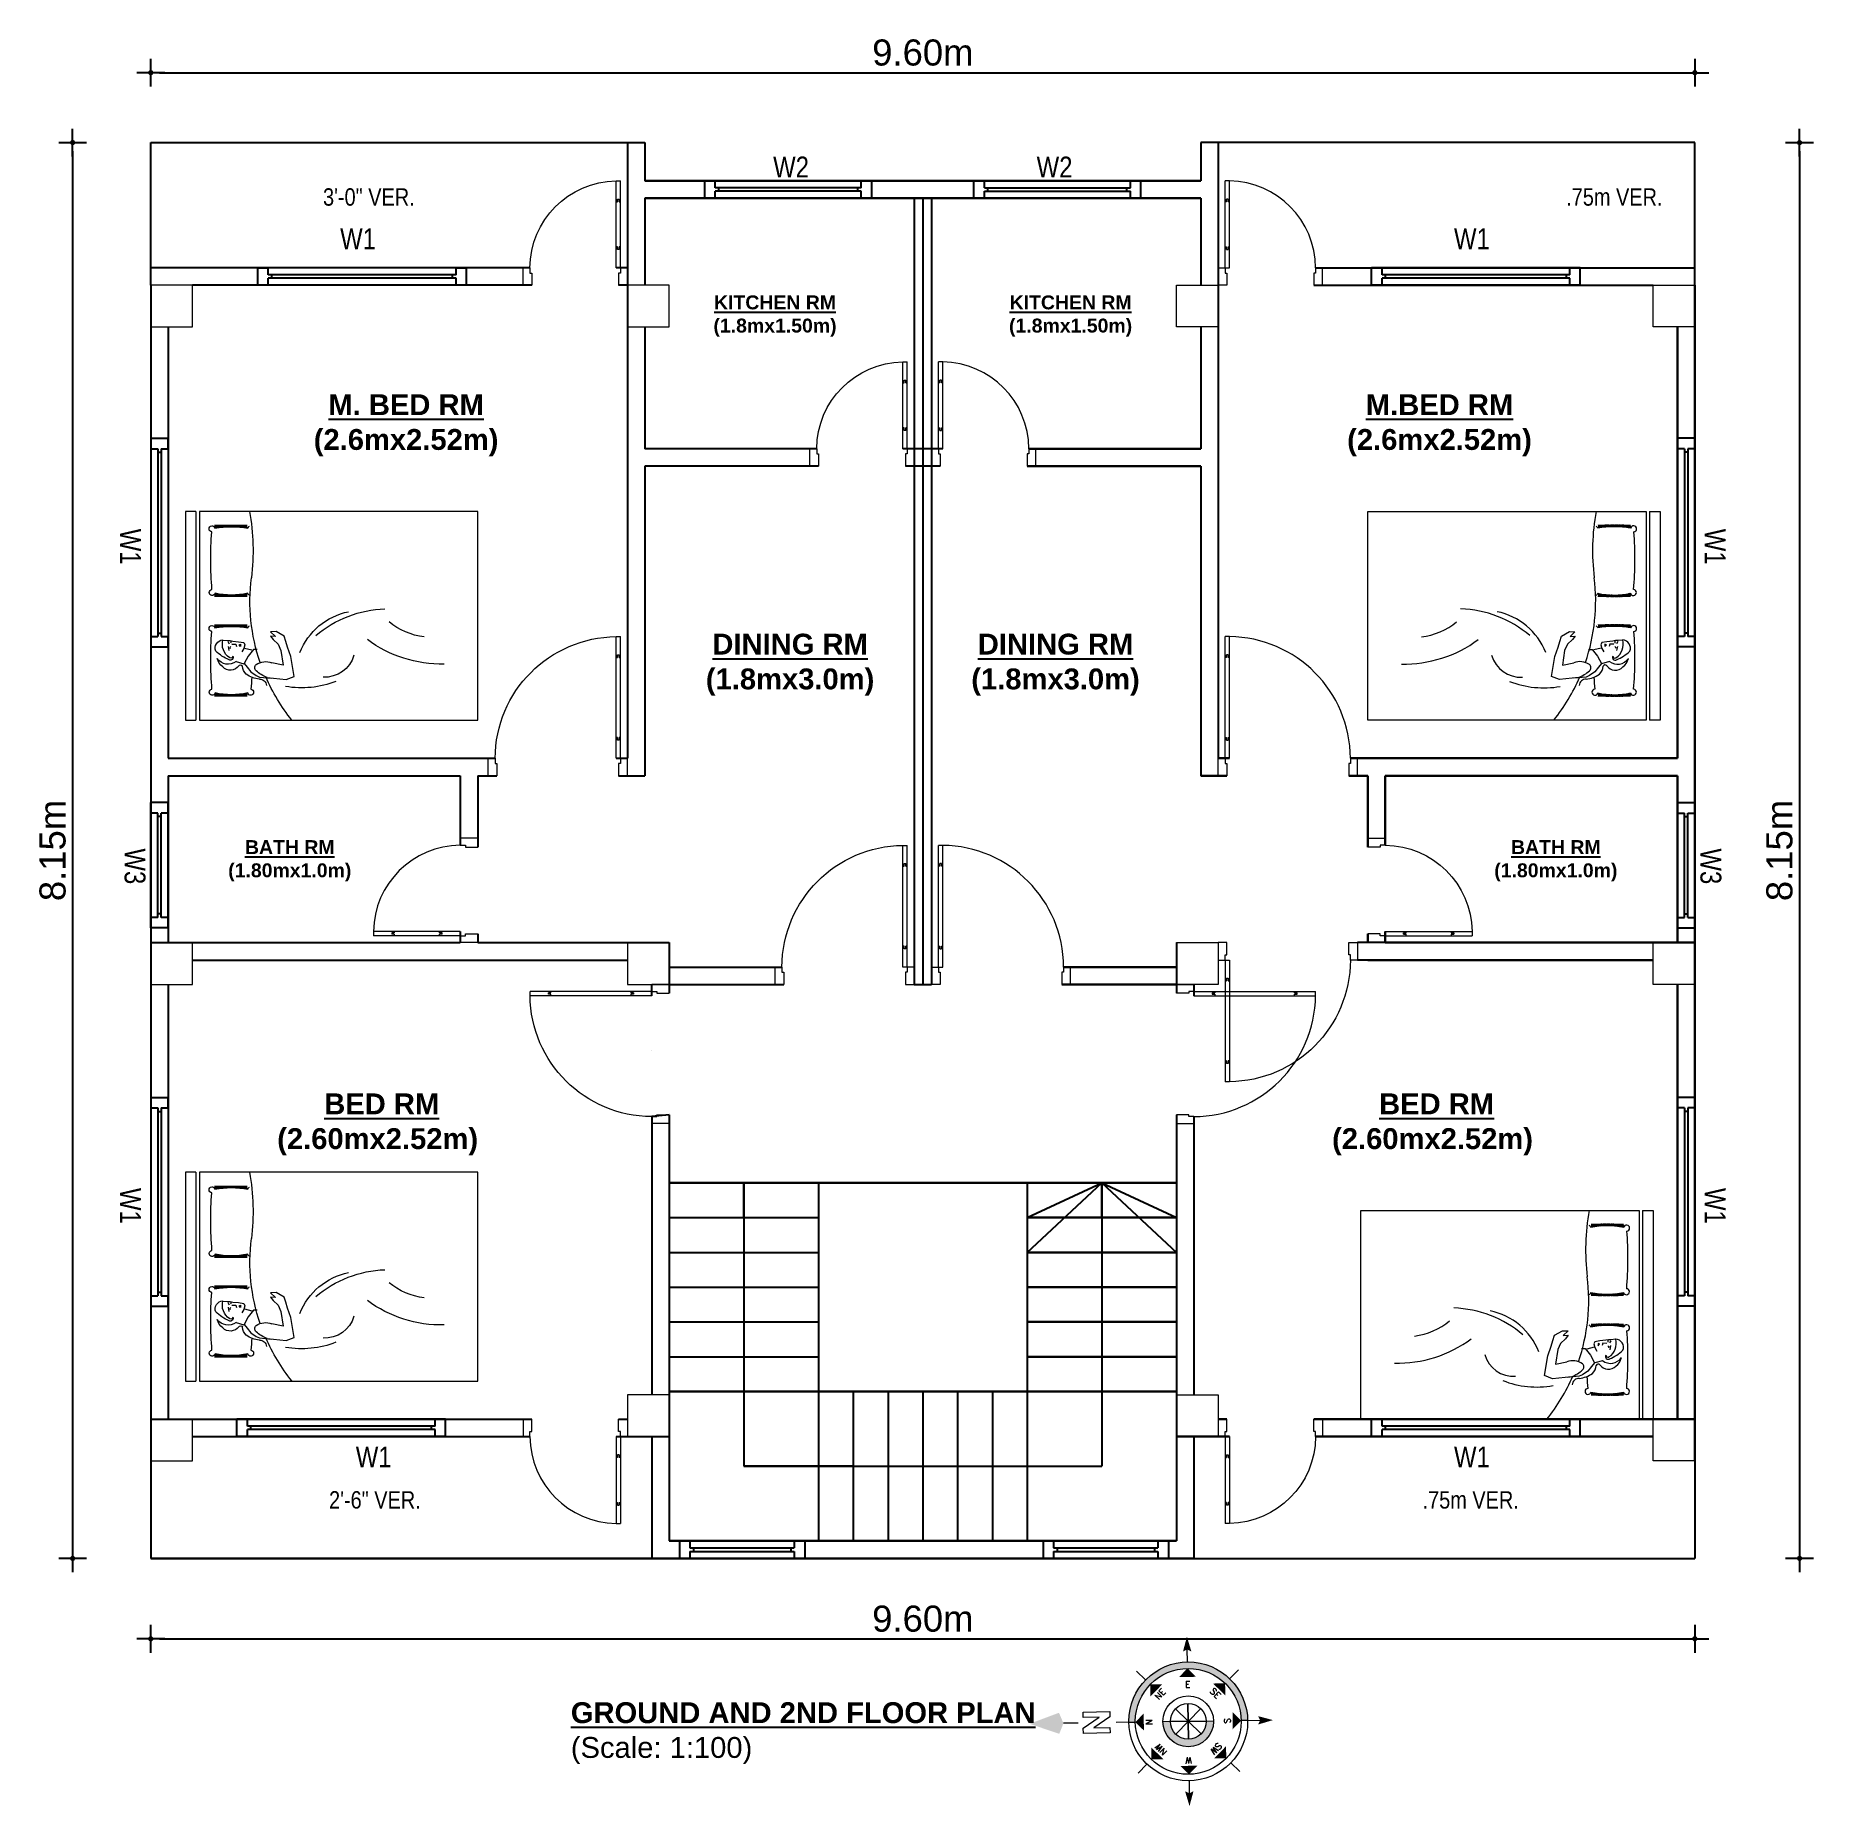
# Model space of a CAD drawing. Header units: inches. Extents: x -4010 to 92088, y -38563 to -1318.
# Drawn here: x 43043 to 43554, y -30357 to -29847 of the extents above; entities that cross this region are included whole.
import ezdxf
from ezdxf.enums import TextEntityAlignment as Align

# ---------------------------------------------------------------- set-up
doc = ezdxf.new("R2010")
doc.units = ezdxf.units.IN
doc.header["$MEASUREMENT"] = 0
doc.header["$PDMODE"] = 99
doc.linetypes.add('DASHDOT', pattern=[1, 0.5, -0.25, 0, -0.25])
for name, color, linetype, lineweight in [('1-FOUNDATION DIM', 31, 'Continuous', 5), ('boundary line', 84, 'DASHDOT', 30), ('Colour 09', 210, 'Continuous', 9), ('DIM', 7, 'Continuous', 15), ('door', 132, 'Continuous', 15), ('FURNITUR', 32, 'Continuous', 13), ('ILLUSTR-FURNITURE', 34, 'Continuous', 15), ('RAILING', 2, 'Continuous', 13), ('Slab Line', 5, 'Continuous', 30)]:
    doc.layers.add(name, color=color, linetype=linetype, lineweight=lineweight)
for name, color, linetype in [('Brick wall', 3, 'Continuous'), ('col', 5, 'Continuous'), ('Door_Win', 3, 'Continuous'), ('Hatch', 3, 'Continuous'), ('TEX', 7, 'Continuous'), ('WINDOOR', 7, 'Continuous')]:
    doc.layers.add(name, color=color, linetype=linetype)
doc.styles.add('ARIAL', font='arial.ttf')
doc.styles.add('ROMANS', font='romans')
doc.styles.get("Standard").update_dxf_attribs({"font": 'ARIALN.TTF'})
doc.dimstyles.new('3-8', dxfattribs={"dimscale": 1.25, "dimtxt": 6, "dimasz": 2, "dimexe": 0.18, "dimexo": 6, "dimgap": 0, "dimtad": 0, "dimdec": 0, "dimzin": 3, "dimdsep": 46, "dimlunit": 3, "dimtxsty": 'ARIAL', "dimblk": 'DD', "dimcen": 1, "dimse1": 1, "dimse2": 1, "dimclrd": 256, "dimclrt": 256, "dimadec": 0, "dimazin": 0, "dimtfac": 0.5, "dimtdec": 0, "dimtmove": 2, "dimatfit": 0, "dimfxl": 0.18, "dimtvp": 0.75, "dimfrac": 1, "dimtolj": 1, "dimtzin": 0, "dimarcsym": 0})

msp = doc.modelspace()

# ---------------------------------------------------------------- texts
at = {"layer": 'TEX', "linetype": 'ByBlock'}
for s, insert, char_height, width, attachment_point in [('W2', (43255.339, -29881.953), 6, 18.77154, 1), ('W2', (43341.416, -29881.953), 6, 18.77154, 3), ('3\'-0" VER.', (43139.094, -29896.133), 5, 75.17356, 8), ('.75m VER.', (43497.238, -29896.133), 5, 75.17356, 8), ('{\\fArial Narrow|b0|i0|c0|p34;W1}', (43141.137, -29908.576), 6, 18.77154, 9), ('{\\fArial Narrow|b0|i0|c0|p34;W1}', (43461.428, -29908.576), 6, 18.77154, 9), ('{\\fArial Narrow|b0|i0|c0|p34;W1}', (43135.327, -30258.778), 6, 18.77154, 7), ('{\\fArial Narrow|b0|i0|c0|p34;W1}', (43461.428, -30258.778), 6, 18.77154, 9), ('2\'-6" VER.', (43140.825, -30270.679), 5, 75.17356, 8), ('.75m VER.', (43455.93, -30270.679), 5, 75.17356, 8)]:
    msp.add_mtext(s, dxfattribs=dict(at, insert=insert, char_height=char_height, width=width, attachment_point=attachment_point))
at = {"layer": 'TEX'}
for s, insert, char_height, width, attachment_point in [('{\\fArial|b1|i0|c0|p34;\\LKITCHEN RM\\P\\l(1.8mx1.50m)}', (43255.877, -29927.801), 4, 86.60934, 5), ('{\\fArial|b1|i0|c0|p34;\\LKITCHEN RM\\P\\l(1.8mx1.50m)}', (43340.877, -29927.801), 4, 86.60934, 5), ('{\\fArial|b1|i0|c0|p34;\\LM. BED RM \\P\\l(2.6mx2.52m)}', (43149.798, -29959.176), 6, 86.60934, 5), ('{\\fArial|b1|i0|c0|p34;\\LM.BED RM \\P\\l(2.6mx2.52m)}', (43446.957, -29959.176), 6, 86.60934, 5), ('{\\fArial|b1|i0|c0|p34;\\LDINING RM\\P\\l(1.8mx3.0m)}', (43260.215, -30028.008), 6, 77.58745, 5), ('{\\fArial|b1|i0|c0|p34;\\LDINING RM\\P\\l(1.8mx3.0m)}', (43336.54, -30028.008), 6, 77.58745, 5), ('{\\fArial|b1|i0|c0|p34;\\LBATH RM\\P\\l(1.80mx1.0m)}', (43116.345, -30084.397), 4, 86.60934, 5), ('{\\fArial|b1|i0|c0|p34;\\LBATH RM\\P\\l(1.80mx1.0m)}', (43480.41, -30084.397), 4, 86.60934, 5), ('{\\fArial|b1|i0|c0|p34;\\L BED RM \\P\\l(2.60mx2.52m)}', (43141.62, -30160.167), 6, 86.60934, 5), ('{\\fArial|b1|i0|c0|p34;\\L BED RM \\P\\l(2.60mx2.52m)}', (43444.957, -30160.167), 6, 86.60934, 5), ('{\\fArial Rounded MT Bold|b0|i0|c0|p34;\\LGROUND AND 2ND FLOOR PLAN\\P\\fArial|b0|i0|c0|p34;\\l(Scale: 1:100)}', (43197.165, -30326.279), 6, 271.47295, 1)]:
    msp.add_mtext(s, dxfattribs=dict(at, insert=insert, char_height=char_height, width=width, attachment_point=attachment_point))
at = {"layer": 'TEX', "linetype": 'ByBlock', "char_height": 6, "width": 18.77154, "rotation": 270}
for s, insert, attachment_point in [('{\\fArial Narrow|b0|i0|c0|p34;W1}', (43067.526, -29988.938), 7), ('{\\fArial Narrow|b0|i0|c0|p34;W1}', (43529.229, -29988.938), 1), ('W3', (43074.85, -30091.137), 3), ('W3', (43521.905, -30091.137), 9), ('{\\fArial Narrow|b0|i0|c0|p34;W1}', (43067.526, -30178.438), 7), ('{\\fArial Narrow|b0|i0|c0|p34;W1}', (43529.229, -30178.438), 1)]:
    msp.add_mtext(s, dxfattribs=dict(at, insert=insert, attachment_point=attachment_point))

# ---------------------------------------------------------------- blocks, each defined once
blk = doc.blocks.new('A$C30843580')
at = {"layer": 'Colour 09'}
for p, q in [((0, 12), (12, 12)), ((0, 0), (0, 12)), ((12, 12), (12, 0)), ((12, 0), (0, 0))]:
    blk.add_line(p, q, dxfattribs=at)
blk = doc.blocks.new('D40')
at = {"layer": 'door'}
for p, q in [((2, 5), (2, 39.97)), ((3.25, 39.97), (2, 39.97)), ((3.25, 5), (3.25, 39.97)), ((2.4, 33.97), (2, 33.97)), ((2.4, 33.97), (2.4, 34.72)), ((2.85, 34.72), (2.4, 34.72)), ((2.85, 33.97), (2.85, 34.72)), ((3.25, 33.97), (2.85, 33.97)), ((2, 11), (2.4, 11)), ((2.4, 10.25), (2.4, 11)), ((2.4, 10.25), (2.85, 10.25)), ((2.85, 10.25), (2.85, 11)), ((2.85, 11), (3.25, 11)), ((0, 0), (0, 5)), ((0, 5), (2, 5)), ((2.5, 0), (0, 0)), ((2, 5), (2, 3.5)), ((2, 5), (3.25, 5)), ((2, 3.5), (2.5, 3.5)), ((2.5, 3.5), (2.5, 0)), ((38, 3.5), (37.5, 3.5)), ((37.5, 3.5), (37.5, 0)), ((37.5, 0), (40, 0)), ((40, 5), (38, 5)), ((38, 5), (38, 3.5)), ((40, 0), (40, 5))]:
    blk.add_line(p, q, dxfattribs=at)
blk.add_arc((2.88, 4.86), 35.12, 0.2318, 89.393, dxfattribs=at)
blk = doc.blocks.new('D30')
at = {"layer": 'door'}
for p, q in [((2, 5), (2, 29.97)), ((3.25, 29.97), (2, 29.97)), ((3.25, 5), (3.25, 29.97)), ((2.4, 23.97), (2, 23.97)), ((2.4, 23.97), (2.4, 24.72)), ((2.85, 24.72), (2.4, 24.72)), ((2.85, 23.97), (2.85, 24.72)), ((3.25, 23.97), (2.85, 23.97)), ((2, 11), (2.4, 11)), ((2.4, 10.25), (2.4, 11)), ((2.4, 10.25), (2.85, 10.25)), ((2.85, 10.25), (2.85, 11)), ((2.85, 11), (3.25, 11)), ((0, 0), (0, 5)), ((0, 5), (2, 5)), ((2.5, 0), (0, 0)), ((2, 5), (2, 3.5)), ((2, 5), (3.25, 5)), ((2, 3.5), (2.5, 3.5)), ((2.5, 3.5), (2.5, 0)), ((28, 3.5), (27.5, 3.5)), ((27.5, 3.5), (27.5, 0)), ((27.5, 0), (30, 0)), ((30, 5), (28, 5)), ((28, 5), (28, 3.5)), ((30, 0), (30, 5))]:
    blk.add_line(p, q, dxfattribs=at)
blk.add_arc((2.89, 4.86), 25.11, 0.3204, 89.1727, dxfattribs=at)
blk = doc.blocks.new('FURN_GEN_039')
at = {"layer": 'FURNITUR'}
for p, q in [((-12787.86, 14960.07), (-12787.73, 14958.86)), ((-12787.73, 14958.86), (-12787.72, 14958.11)), ((-12787.72, 14958.11), (-12787.59, 14957.31)), ((-12787.6, 14957.89), (-12787.14, 14957.89)), ((-12787.59, 14957.31), (-12787.4, 14955.65)), ((-12787.44, 14958.75), (-12786.8, 14958.36)), ((-12787.4, 14955.65), (-12787.15, 14954.21)), ((-12787.15, 14954.21), (-12786.51, 14953.87)), ((-12787.14, 14957.89), (-12787.02, 14957.95)), ((-12786.68, 14957.61), (-12786.72, 14956.46)), ((-12786.72, 14956.46), (-12786.03, 14956.3)), ((-12786.53, 14955.54), (-12786.7, 14955.08)), ((-12786.7, 14955.08), (-12786.01, 14955.09)), ((-12786.01, 14955.09), (-12786.53, 14955.54)), ((-12786.51, 14953.87), (-12785.48, 14954.17)), ((-12786.06, 14958.65), (-12784.85, 14958.44)), ((-12785.99, 14957.91), (-12785.76, 14958.2)), ((-12785.76, 14958.2), (-12785.42, 14958.09)), ((-12785.59, 14954), (-12785.05, 14951.88)), ((-12785.48, 14954.17), (-12784.45, 14954.71)), ((-12783.28, 14952.94), (-12781.11, 14954.06)), ((-12781.71, 14956.41), (-12781.05, 14954.12)), ((-12781.11, 14954.06), (-12780.06, 14953.21)), ((-12785.21, 14951.36), (-12783.28, 14952.94)), ((-12785.2, 14950.32), (-12785.21, 14951.36)), ((-12780.06, 14953.21), (-12778.72, 14952.19)), ((-12778.72, 14952.19), (-12777.67, 14950.65)), ((-12777.67, 14950.65), (-12777.25, 14949.68)), ((-12777.25, 14949.68), (-12776.92, 14946.17)), ((-12790.31, 14944.85), (-12790.27, 14946.46)), ((-12789.01, 14942.57), (-12790.31, 14944.85)), ((-12790.27, 14946.46), (-12788.93, 14945.04)), ((-12788.93, 14945.04), (-12789.01, 14946.54)), ((-12789.01, 14946.54), (-12788.02, 14945.74)), ((-12788.02, 14945.74), (-12786.68, 14944.32)), ((-12786.68, 14944.32), (-12784.88, 14943.48)), ((-12780.68, 14942.85), (-12781.35, 14946.12)), ((-12777.11, 14947.49), (-12776.52, 14941.98)), ((-12787.51, 14942.07), (-12789.01, 14942.57)), ((-12785.84, 14941.63), (-12787.51, 14942.07)), ((-12783.12, 14940.63), (-12785.84, 14941.63)), ((-12784.88, 14943.48), (-12780.68, 14942.85)), ((-12777.41, 14939.67), (-12783.12, 14940.63)), ((-12776.52, 14941.98), (-12777.41, 14939.67))]:
    blk.add_line(p, q, dxfattribs=at)
for centre, radius, start, end in [((-12819.84, 14963.31), 0.867, 4.8213, 258.2519), ((-12801.55, 14963.24), 0.867, 283.7421, 174.7412), ((-12791.18, 14963.31), 0.867, 4.8213, 258.2519), ((-12772.89, 14963.24), 0.867, 283.7421, 174.7412), ((-12820.67, 14961.22), 1.19, 66.6766, 106.6193), ((-12820.67, 14961.13), 1.19, 66.6766, 106.6193), ((-12820.67, 14961.06), 1.19, 66.6766, 106.6193), ((-12820.67, 14961), 1.19, 66.6766, 106.6193), ((-12820.67, 14960.94), 1.19, 66.6766, 106.6193), ((-12820.67, 14960.88), 1.19, 66.6766, 106.6193), ((-12820.67, 14960.82), 1.19, 66.6766, 106.6193), ((-12820.67, 14960.76), 1.19, 66.6766, 106.6193), ((-12820.67, 14960.72), 1.19, 66.6766, 106.6193), ((-12820.67, 14960.68), 1.19, 66.6766, 106.6193), ((-12820.67, 14960.62), 1.19, 66.6766, 106.6193), ((-12820.67, 14960.53), 1.19, 66.6766, 106.6193), ((-12820.67, 14960.47), 1.19, 66.6766, 106.6193), ((-12820.67, 14960.37), 1.19, 66.6766, 106.6193), ((-12820.67, 14960.34), 1.19, 66.6766, 106.6193), ((-12820.67, 14960.28), 1.19, 66.6766, 106.6193), ((-12820.67, 14960.23), 1.19, 67.0398, 106.6193), ((-12820.67, 14960.18), 1.19, 67.3935, 106.6193), ((-12820.67, 14960.13), 1.19, 67.8399, 106.6193), ((-12820.67, 14960.1), 1.19, 68.0879, 106.6193), ((-12820.67, 14960.06), 1.19, 68.388, 106.6193), ((-12820.67, 14960.03), 1.19, 68.658, 106.6193), ((-12820.67, 14959.99), 1.19, 68.9518, 106.6193), ((-12820.67, 14959.95), 1.19, 69.2782, 106.6193), ((-12820.67, 14959.88), 1.19, 69.7772, 106.6193), ((-12820.67, 14959.83), 1.19, 70.1276, 106.6193), ((-12820.67, 14959.79), 1.19, 70.4728, 106.6193), ((-12820.67, 14959.74), 1.19, 70.7905, 106.6193), ((-12820.67, 14959.7), 1.19, 71.0592, 106.6193), ((-12820.67, 14959.65), 1.19, 71.4125, 106.6193), ((-12820.67, 14959.61), 1.19, 71.7385, 106.6193), ((-12820.67, 14959.56), 1.19, 72.0383, 106.6193), ((-12820.67, 14959.49), 1.19, 72.5419, 106.6193), ((-12820.67, 14959.44), 1.19, 72.8705, 106.6193), ((-12820.67, 14959.4), 1.19, 73.123, 106.6193), ((-12820.67, 14959.35), 1.19, 73.4318, 106.6193), ((-12820.67, 14959.28), 1.19, 73.8315, 106.6193), ((-12820.67, 14959.24), 1.19, 74.1182, 106.6193), ((-12820.67, 14959.19), 1.19, 74.3813, 106.6193), ((-12820.67, 14959.16), 1.19, 74.6033, 106.6193), ((-12820.67, 14959.11), 1.19, 74.8944, 106.6193), ((-12820.67, 14959.06), 1.19, 75.1622, 106.6193), ((-12820.67, 14959.01), 1.19, 75.4076, 106.6193), ((-12820.67, 14958.94), 1.19, 75.8182, 106.6193), ((-12820.67, 14958.89), 1.19, 76.0849, 106.6193), ((-12820.67, 14958.85), 1.19, 76.2812, 106.6193), ((-12820.67, 14958.8), 1.19, 76.538, 106.6193), ((-12820.67, 14958.76), 1.19, 76.7506, 106.6193), ((-12820.67, 14958.69), 1.19, 77.0728, 106.6193), ((-12820.67, 14958.64), 1.19, 77.297, 106.6193), ((-12820.67, 14958.6), 1.19, 77.5162, 106.6193), ((-12820.67, 14958.55), 1.19, 77.7164, 106.6193), ((-12820.67, 14958.52), 1.19, 77.8845, 106.6193), ((-12820.67, 14958.47), 1.19, 78.1037, 106.6193), ((-12820.67, 14958.42), 1.19, 78.3041, 106.6193), ((-12820.67, 14958.37), 1.19, 78.4866, 106.6193), ((-12820.67, 14958.3), 1.19, 78.7895, 106.6193), ((-12820.67, 14958.25), 1.19, 78.9844, 106.6193), ((-12820.67, 14958.21), 1.19, 79.1268, 106.6193), ((-12820.67, 14958.16), 1.19, 79.3118, 106.6193), ((-12820.67, 14958.11), 1.19, 79.4801, 106.6193), ((-12820.67, 14958.07), 1.19, 79.6435, 106.6193), ((-12820.67, 14958.01), 1.19, 79.833, 106.6193), ((-12820.67, 14957.96), 1.19, 79.9854, 106.6193), ((-12820.67, 14957.9), 1.19, 80.1659, 106.6193), ((-12820.67, 14957.85), 1.19, 80.3165, 106.6193), ((-12820.67, 14957.81), 1.19, 80.4526, 106.6193), ((-12820.67, 14957.78), 1.19, 80.5231, 106.6193), ((-12820.67, 14957.74), 1.19, 80.6432, 106.6193), ((-12795.13, 14957.73), 25.34, 169.2326, 190.7674), ((-12819.93, 14963.11), 0.832, 251.1311, 261.285), ((-12819.93, 14963.01), 0.832, 251.1311, 260.153), ((-12819.93, 14962.95), 0.832, 251.1311, 259.3159), ((-12819.93, 14962.88), 0.832, 251.1311, 258.528), ((-12819.93, 14962.82), 0.832, 251.1311, 257.8326), ((-12819.93, 14962.76), 0.832, 251.1311, 257.1861), ((-12819.93, 14962.7), 0.832, 251.1311, 256.5076), ((-12819.93, 14962.65), 0.832, 251.1311, 255.8377), ((-12819.93, 14962.6), 0.832, 251.1311, 255.3311), ((-12819.93, 14962.56), 0.832, 251.1311, 254.9063), ((-12819.93, 14962.51), 0.832, 251.1311, 254.2946), ((-12819.93, 14962.41), 0.832, 251.1311, 253.2787), ((-12819.93, 14962.36), 0.832, 251.1311, 252.6864), ((-12819.93, 14962.26), 0.832, 251.1311, 252.3742), ((-12819.93, 14962.22), 0.832, 251.1311, 251.911), ((-12811.07, 14864.49), 99.21, 84.9917, 94.5708), ((-12822.27, 14957.73), 21.44, 347.4169, 12.5831), ((-12801.41, 14963.11), 0.832, 276.3687, 288.8689), ((-12801.41, 14963.01), 0.832, 276.3687, 288.8689), ((-12801.41, 14962.95), 0.832, 278.623, 288.8689), ((-12801.41, 14962.88), 0.832, 279.554, 288.8689), ((-12801.41, 14962.82), 0.832, 280.3748, 288.8689), ((-12801.41, 14962.76), 0.832, 281.1371, 288.8689), ((-12801.41, 14962.7), 0.832, 281.9364, 288.8689), ((-12801.41, 14962.65), 0.832, 282.725, 288.8689), ((-12801.41, 14962.6), 0.832, 283.321, 288.8689), ((-12801.41, 14962.56), 0.832, 283.8206, 288.8689), ((-12801.41, 14962.51), 0.832, 284.5397, 288.8689), ((-12801.41, 14962.41), 0.832, 285.7332, 288.8689), ((-12801.41, 14962.36), 0.832, 286.4288, 288.8689), ((-12801.41, 14962.26), 0.832, 287.6258, 288.8689), ((-12801.41, 14962.22), 0.832, 288.089, 288.8689), ((-12800.67, 14961.22), 1.19, 73.3807, 113.3234), ((-12800.67, 14961.13), 1.19, 73.3807, 113.3234), ((-12800.67, 14961.06), 1.19, 73.3807, 113.3234), ((-12800.67, 14961), 1.19, 73.3807, 113.3234), ((-12800.67, 14960.94), 1.19, 73.3807, 113.3234), ((-12800.67, 14960.88), 1.19, 73.3807, 113.3234), ((-12800.67, 14960.82), 1.19, 73.3807, 113.3234), ((-12800.67, 14960.76), 1.19, 73.3807, 113.3234), ((-12800.67, 14960.72), 1.19, 73.3807, 113.3234), ((-12800.67, 14960.68), 1.19, 73.3807, 113.3234), ((-12800.67, 14960.62), 1.19, 73.3807, 113.3234), ((-12800.67, 14960.53), 1.19, 73.3807, 113.3234), ((-12800.67, 14960.47), 1.19, 73.3807, 113.3234), ((-12800.67, 14960.37), 1.19, 73.3807, 113.3234), ((-12800.67, 14960.34), 1.19, 73.3807, 113.3234), ((-12800.67, 14960.28), 1.19, 73.3807, 113.3234), ((-12801.41, 14962.16), 0.832, 288.7745, 288.8689), ((-12800.67, 14960.23), 1.19, 73.3807, 112.9602), ((-12800.67, 14960.18), 1.19, 73.3807, 112.6065), ((-12800.67, 14960.13), 1.19, 73.3807, 112.1601), ((-12800.67, 14960.1), 1.19, 73.3807, 111.9121), ((-12800.67, 14960.06), 1.19, 73.3807, 111.612), ((-12800.67, 14960.03), 1.19, 73.3807, 111.342), ((-12800.67, 14959.99), 1.19, 73.3807, 111.0482), ((-12800.67, 14959.95), 1.19, 73.3807, 110.7218), ((-12800.67, 14959.88), 1.19, 73.3807, 110.2228), ((-12800.67, 14959.83), 1.19, 73.3807, 109.8724), ((-12800.67, 14959.79), 1.19, 73.3807, 109.5272), ((-12800.67, 14959.74), 1.19, 73.3807, 109.2095), ((-12800.67, 14959.7), 1.19, 73.3807, 108.9408), ((-12800.67, 14959.65), 1.19, 73.3807, 108.5875), ((-12800.67, 14959.61), 1.19, 73.3807, 108.2615), ((-12800.67, 14959.56), 1.19, 73.3807, 107.9617), ((-12800.67, 14959.49), 1.19, 73.3807, 107.4581), ((-12800.67, 14959.44), 1.19, 73.3807, 107.1295), ((-12800.67, 14959.4), 1.19, 73.3807, 106.877), ((-12800.67, 14959.35), 1.19, 73.3807, 106.5682), ((-12800.67, 14959.28), 1.19, 73.3807, 106.1685), ((-12800.67, 14959.24), 1.19, 73.3807, 105.8818), ((-12800.67, 14959.19), 1.19, 73.3807, 105.6187), ((-12800.67, 14959.16), 1.19, 73.3807, 105.3967), ((-12800.67, 14959.11), 1.19, 73.3807, 105.1056), ((-12800.67, 14959.06), 1.19, 73.3807, 104.8378), ((-12800.67, 14959.01), 1.19, 73.3807, 104.5924), ((-12800.67, 14958.94), 1.19, 73.3807, 104.1818), ((-12800.67, 14958.89), 1.19, 73.3807, 103.9151), ((-12800.67, 14958.85), 1.19, 73.3807, 103.7188), ((-12800.67, 14958.8), 1.19, 73.3807, 103.462), ((-12800.67, 14958.76), 1.19, 73.3807, 103.2494), ((-12800.67, 14958.69), 1.19, 73.3807, 102.9272), ((-12800.67, 14958.64), 1.19, 73.3807, 102.703), ((-12800.67, 14958.6), 1.19, 73.3807, 102.4838), ((-12800.67, 14958.55), 1.19, 73.3807, 102.2836), ((-12800.67, 14958.52), 1.19, 73.3807, 102.1155), ((-12800.67, 14958.47), 1.19, 73.3807, 101.8963), ((-12800.67, 14958.42), 1.19, 73.3807, 101.6959), ((-12800.67, 14958.37), 1.19, 73.3807, 101.5134), ((-12800.67, 14958.3), 1.19, 73.3807, 101.2105), ((-12800.67, 14958.25), 1.19, 73.3807, 101.0156), ((-12800.67, 14958.21), 1.19, 73.3807, 100.8732), ((-12800.67, 14958.16), 1.19, 73.3807, 100.6882), ((-12800.67, 14958.11), 1.19, 73.3807, 100.5199), ((-12800.67, 14958.07), 1.19, 73.3807, 100.3565), ((-12800.67, 14958.01), 1.19, 73.3807, 100.167), ((-12800.67, 14957.96), 1.19, 73.3807, 100.0146), ((-12800.67, 14957.9), 1.19, 73.3807, 99.8341), ((-12800.67, 14957.85), 1.19, 73.3807, 99.6835), ((-12800.67, 14957.81), 1.19, 73.3807, 99.5474), ((-12800.67, 14957.78), 1.19, 73.3807, 99.4769), ((-12800.67, 14957.74), 1.19, 73.3807, 99.3568), ((-12792.01, 14961.22), 1.19, 66.6766, 106.6193), ((-12792.01, 14961.13), 1.19, 66.6766, 106.6193), ((-12792.01, 14961.06), 1.19, 66.6766, 106.6193), ((-12792.01, 14961), 1.19, 66.6766, 106.6193), ((-12792.01, 14960.94), 1.19, 66.6766, 106.6193), ((-12792.01, 14960.88), 1.19, 66.6766, 106.6193), ((-12792.01, 14960.82), 1.19, 66.6766, 106.6193), ((-12792.01, 14960.76), 1.19, 66.6766, 106.6193), ((-12792.01, 14960.72), 1.19, 66.6766, 106.6193), ((-12792.01, 14960.68), 1.19, 66.6766, 106.6193), ((-12792.01, 14960.62), 1.19, 66.6766, 106.6193), ((-12792.01, 14960.53), 1.19, 66.6766, 106.6193), ((-12792.01, 14960.47), 1.19, 66.6766, 106.6193), ((-12792.01, 14960.37), 1.19, 66.6766, 106.6193), ((-12792.01, 14960.34), 1.19, 66.6766, 106.6193), ((-12792.01, 14960.28), 1.19, 66.6766, 106.6193), ((-12792.01, 14960.23), 1.19, 67.0398, 106.6193), ((-12792.01, 14960.18), 1.19, 67.3935, 106.6193), ((-12792.01, 14960.13), 1.19, 67.8399, 106.6193), ((-12792.01, 14960.1), 1.19, 68.0879, 106.6193), ((-12792.01, 14960.06), 1.19, 68.388, 106.6193), ((-12792.01, 14960.03), 1.19, 68.658, 106.6193), ((-12792.01, 14959.99), 1.19, 68.9518, 106.6193), ((-12792.01, 14959.95), 1.19, 69.2782, 106.6193), ((-12792.01, 14959.88), 1.19, 69.7772, 106.6193), ((-12792.01, 14959.83), 1.19, 70.1276, 106.6193), ((-12792.01, 14959.79), 1.19, 70.4728, 106.6193), ((-12792.01, 14959.74), 1.19, 70.7905, 106.6193), ((-12792.01, 14959.7), 1.19, 71.0592, 106.6193), ((-12792.01, 14959.65), 1.19, 71.4125, 106.6193), ((-12792.01, 14959.61), 1.19, 71.7385, 106.6193), ((-12792.01, 14959.56), 1.19, 72.0383, 106.6193), ((-12792.01, 14959.49), 1.19, 72.5419, 106.6193), ((-12792.01, 14959.44), 1.19, 72.8705, 106.6193), ((-12792.01, 14959.4), 1.19, 73.123, 106.6193), ((-12792.01, 14959.35), 1.19, 73.4318, 106.6193), ((-12792.01, 14959.28), 1.19, 73.8315, 106.6193), ((-12792.01, 14959.24), 1.19, 74.1182, 106.6193), ((-12792.01, 14959.19), 1.19, 74.3813, 106.6193), ((-12792.01, 14959.16), 1.19, 74.6033, 106.6193), ((-12792.01, 14959.11), 1.19, 74.8944, 106.6193), ((-12792.01, 14959.06), 1.19, 75.1622, 106.6193), ((-12792.01, 14959.01), 1.19, 75.4076, 106.6193), ((-12792.01, 14958.94), 1.19, 75.8182, 106.6193), ((-12792.01, 14958.89), 1.19, 76.0849, 106.6193), ((-12792.01, 14958.85), 1.19, 76.2812, 106.6193), ((-12792.01, 14958.8), 1.19, 76.538, 106.6193), ((-12792.01, 14958.76), 1.19, 76.7506, 106.6193), ((-12792.01, 14958.69), 1.19, 77.0728, 106.6193), ((-12792.01, 14958.64), 1.19, 77.297, 106.6193), ((-12792.01, 14958.6), 1.19, 77.5162, 106.6193), ((-12792.01, 14958.55), 1.19, 77.7164, 106.6193), ((-12792.01, 14958.52), 1.19, 77.8845, 106.6193), ((-12792.01, 14958.47), 1.19, 78.1037, 106.6193), ((-12792.01, 14958.42), 1.19, 78.3041, 106.6193), ((-12792.01, 14958.37), 1.19, 78.4866, 106.6193), ((-12792.01, 14958.3), 1.19, 78.7895, 106.6193), ((-12792.01, 14958.25), 1.19, 78.9844, 106.6193), ((-12792.01, 14958.21), 1.19, 79.1268, 106.6193), ((-12792.01, 14958.16), 1.19, 79.3118, 106.6193), ((-12792.01, 14958.11), 1.19, 79.4801, 106.6193), ((-12792.01, 14958.07), 1.19, 79.6435, 106.6193), ((-12792.01, 14958.01), 1.19, 79.833, 106.6193), ((-12792.01, 14957.96), 1.19, 79.9854, 106.6193), ((-12792.01, 14957.9), 1.19, 80.1659, 106.6193), ((-12792.01, 14957.85), 1.19, 80.3165, 106.6193), ((-12792.01, 14957.81), 1.19, 80.4526, 106.6193), ((-12792.01, 14957.78), 1.19, 80.5231, 106.6193), ((-12792.01, 14957.74), 1.19, 80.6432, 106.6193), ((-12766.47, 14957.73), 25.34, 169.2326, 190.7674), ((-12791.27, 14963.11), 0.832, 251.1311, 261.285), ((-12791.27, 14963.01), 0.832, 251.1311, 260.153), ((-12791.27, 14962.95), 0.832, 251.1311, 259.3159), ((-12791.27, 14962.88), 0.832, 251.1311, 258.528), ((-12791.27, 14962.82), 0.832, 251.1311, 257.8326), ((-12791.27, 14962.76), 0.832, 251.1311, 257.1861), ((-12791.27, 14962.7), 0.832, 251.1311, 256.5076), ((-12791.27, 14962.65), 0.832, 251.1311, 255.8377), ((-12791.27, 14962.6), 0.832, 251.1311, 255.3311), ((-12791.27, 14962.56), 0.832, 251.1311, 254.9063), ((-12791.27, 14962.51), 0.832, 251.1311, 254.2946), ((-12791.27, 14962.41), 0.832, 251.1311, 253.2787), ((-12791.27, 14962.36), 0.832, 251.1311, 252.6864), ((-12791.27, 14962.26), 0.832, 251.1311, 252.3742), ((-12791.27, 14962.22), 0.832, 251.1311, 251.911), ((-12782.41, 14864.49), 99.21, 84.9917, 94.5708), ((-12785.57, 14960.05), 2.35, 68.7705, 176.7157), ((-12786.67, 14955.7), 4.65, 33.0408, 105.4993), ((-12793.34, 14953.81), 12.05, 22.4805, 44.3789), ((-12783.51, 14957.71), 4.2, 36.8228, 77.2725), ((-12784.68, 14958.7), 3.74, 322.3217, 56.096), ((-12782.27, 14958.07), 3.03, 306.0147, 45.4595), ((-12793.61, 14957.73), 21.44, 347.4169, 12.5831), ((-12772.75, 14963.11), 0.832, 276.3687, 288.8689), ((-12772.75, 14963.01), 0.832, 276.3687, 288.8689), ((-12772.75, 14962.95), 0.832, 278.623, 288.8689), ((-12772.75, 14962.88), 0.832, 279.554, 288.8689), ((-12772.75, 14962.82), 0.832, 280.3748, 288.8689), ((-12772.75, 14962.76), 0.832, 281.1371, 288.8689), ((-12772.75, 14962.7), 0.832, 281.9364, 288.8689), ((-12772.75, 14962.65), 0.832, 282.725, 288.8689), ((-12772.75, 14962.6), 0.832, 283.321, 288.8689), ((-12772.75, 14962.56), 0.832, 283.8206, 288.8689), ((-12772.75, 14962.51), 0.832, 284.5397, 288.8689), ((-12772.75, 14962.41), 0.832, 285.7332, 288.8689), ((-12772.75, 14962.36), 0.832, 286.4288, 288.8689), ((-12772.75, 14962.26), 0.832, 287.6258, 288.8689), ((-12772.75, 14962.22), 0.832, 288.089, 288.8689), ((-12772.01, 14961.22), 1.19, 73.3807, 113.3234), ((-12772.01, 14961.13), 1.19, 73.3807, 113.3234), ((-12772.01, 14961.06), 1.19, 73.3807, 113.3234), ((-12772.01, 14961), 1.19, 73.3807, 113.3234), ((-12772.01, 14960.94), 1.19, 73.3807, 113.3234), ((-12772.01, 14960.88), 1.19, 73.3807, 113.3234), ((-12772.01, 14960.82), 1.19, 73.3807, 113.3234), ((-12772.01, 14960.76), 1.19, 73.3807, 113.3234), ((-12772.01, 14960.72), 1.19, 73.3807, 113.3234), ((-12772.01, 14960.68), 1.19, 73.3807, 113.3234), ((-12772.01, 14960.62), 1.19, 73.3807, 113.3234), ((-12772.01, 14960.53), 1.19, 73.3807, 113.3234), ((-12772.01, 14960.47), 1.19, 73.3807, 113.3234), ((-12772.01, 14960.37), 1.19, 73.3807, 113.3234), ((-12772.01, 14960.34), 1.19, 73.3807, 113.3234), ((-12772.01, 14960.28), 1.19, 73.3807, 113.3234), ((-12772.01, 14960.23), 1.19, 73.3807, 112.9602), ((-12772.01, 14960.18), 1.19, 73.3807, 112.6065), ((-12772.01, 14960.13), 1.19, 73.3807, 112.1601), ((-12772.01, 14960.1), 1.19, 73.3807, 111.9121), ((-12772.01, 14960.06), 1.19, 73.3807, 111.612), ((-12772.01, 14960.03), 1.19, 73.3807, 111.342), ((-12772.01, 14959.99), 1.19, 73.3807, 111.0482), ((-12772.01, 14959.95), 1.19, 73.3807, 110.7218), ((-12772.01, 14959.88), 1.19, 73.3807, 110.2228), ((-12772.01, 14959.83), 1.19, 73.3807, 109.8724), ((-12772.01, 14959.79), 1.19, 73.3807, 109.5272), ((-12772.01, 14959.74), 1.19, 73.3807, 109.2095), ((-12772.01, 14959.7), 1.19, 73.3807, 108.9408), ((-12772.01, 14959.65), 1.19, 73.3807, 108.5875), ((-12772.01, 14959.61), 1.19, 73.3807, 108.2615), ((-12772.01, 14959.56), 1.19, 73.3807, 107.9617), ((-12772.01, 14959.49), 1.19, 73.3807, 107.4581), ((-12772.01, 14959.44), 1.19, 73.3807, 107.1295), ((-12772.01, 14959.4), 1.19, 73.3807, 106.877), ((-12772.01, 14959.35), 1.19, 73.3807, 106.5682), ((-12772.01, 14959.28), 1.19, 73.3807, 106.1685), ((-12772.01, 14959.24), 1.19, 73.3807, 105.8818), ((-12772.01, 14959.19), 1.19, 73.3807, 105.6187), ((-12772.01, 14959.16), 1.19, 73.3807, 105.3967), ((-12772.01, 14959.11), 1.19, 73.3807, 105.1056), ((-12772.01, 14959.06), 1.19, 73.3807, 104.8378), ((-12772.01, 14959.01), 1.19, 73.3807, 104.5924), ((-12772.01, 14958.94), 1.19, 73.3807, 104.1818), ((-12772.01, 14958.89), 1.19, 73.3807, 103.9151), ((-12772.01, 14958.85), 1.19, 73.3807, 103.7188), ((-12772.01, 14958.8), 1.19, 73.3807, 103.462), ((-12772.01, 14958.76), 1.19, 73.3807, 103.2494), ((-12772.01, 14958.69), 1.19, 73.3807, 102.9272), ((-12772.01, 14958.64), 1.19, 73.3807, 102.703), ((-12772.01, 14958.6), 1.19, 73.3807, 102.4838), ((-12772.01, 14958.55), 1.19, 73.3807, 102.2836), ((-12772.01, 14958.52), 1.19, 73.3807, 102.1155), ((-12772.01, 14958.47), 1.19, 73.3807, 101.8963), ((-12772.01, 14958.42), 1.19, 73.3807, 101.6959), ((-12772.01, 14958.37), 1.19, 73.3807, 101.5134), ((-12772.01, 14958.3), 1.19, 73.3807, 101.2105), ((-12772.01, 14958.25), 1.19, 73.3807, 101.0156), ((-12772.01, 14958.21), 1.19, 73.3807, 100.8732), ((-12772.01, 14958.16), 1.19, 73.3807, 100.6882), ((-12772.01, 14958.11), 1.19, 73.3807, 100.5199), ((-12772.01, 14958.07), 1.19, 73.3807, 100.3565), ((-12772.01, 14958.01), 1.19, 73.3807, 100.167), ((-12772.01, 14957.96), 1.19, 73.3807, 100.0146), ((-12772.01, 14957.9), 1.19, 73.3807, 99.8341), ((-12772.01, 14957.85), 1.19, 73.3807, 99.6835), ((-12772.01, 14957.81), 1.19, 73.3807, 99.5474), ((-12772.01, 14957.78), 1.19, 73.3807, 99.4769), ((-12772.01, 14957.74), 1.19, 73.3807, 99.3568), ((-12820.67, 14957.69), 1.19, 80.7751, 106.6193), ((-12820.67, 14957.64), 1.19, 80.9013, 106.6193), ((-12820.67, 14957.57), 1.19, 81.0512, 106.6193), ((-12820.67, 14957.49), 1.19, 81.2462, 106.6193), ((-12820.67, 14957.4), 1.19, 81.4177, 106.6193), ((-12820.67, 14957.34), 1.19, 81.5227, 106.6193), ((-12820.67, 14957.28), 1.19, 81.6367, 106.6193), ((-12820.67, 14957.23), 1.19, 81.7121, 106.6193), ((-12820.67, 14957.18), 1.19, 81.7825, 106.6193), ((-12820.67, 14957.14), 1.19, 81.8438, 106.6193), ((-12820.67, 14957.1), 1.19, 81.8928, 106.6193), ((-12820.67, 14957.05), 1.19, 81.9533, 106.6193), ((-12820.67, 14957.01), 1.19, 82.0047, 106.6193), ((-12820.67, 14956.96), 1.19, 82.0483, 106.6193), ((-12820.67, 14956.89), 1.19, 82.1128, 106.6193), ((-12820.67, 14956.84), 1.19, 82.1487, 106.6193), ((-12820.67, 14956.8), 1.19, 82.1719, 106.6193), ((-12820.67, 14956.75), 1.19, 82.1978, 106.6193), ((-12820.67, 14956.7), 1.19, 82.217, 106.6193), ((-12820.67, 14956.65), 1.19, 82.2311, 106.6193), ((-12820.67, 14956.6), 1.19, 82.2414, 106.6193), ((-12820.67, 14956.55), 1.19, 82.2445, 106.6193), ((-12820.67, 14956.49), 1.19, 82.2414, 106.6193), ((-12820.67, 14956.44), 1.19, 82.2325, 106.6193), ((-12820.67, 14956.38), 1.19, 82.2136, 106.6193), ((-12820.67, 14956.31), 1.19, 82.1839, 106.6193), ((-12820.67, 14956.27), 1.19, 82.1567, 106.6193), ((-12820.67, 14956.22), 1.19, 82.1244, 106.6193), ((-12820.67, 14956.17), 1.19, 82.0896, 106.6193), ((-12820.67, 14956.14), 1.19, 82.0564, 106.6193), ((-12820.67, 14956.09), 1.19, 82.0069, 106.6193), ((-12820.67, 14956.04), 1.19, 81.9553, 106.6193), ((-12820.67, 14956), 1.19, 81.9025, 106.6193), ((-12820.67, 14955.92), 1.19, 81.8017, 106.6193), ((-12820.67, 14955.87), 1.19, 81.7273, 106.6193), ((-12820.67, 14955.83), 1.19, 81.6676, 106.6193), ((-12820.67, 14955.78), 1.19, 81.5829, 106.6193), ((-12820.67, 14955.73), 1.19, 81.4981, 106.6193), ((-12820.67, 14955.69), 1.19, 81.4082, 106.6193), ((-12820.67, 14955.63), 1.19, 81.2935, 106.6193), ((-12820.67, 14955.58), 1.19, 81.1922, 106.6193), ((-12820.67, 14955.53), 1.19, 81.0607, 106.6193), ((-12820.67, 14955.47), 1.19, 80.9401, 106.6193), ((-12820.67, 14955.43), 1.19, 80.8216, 106.6193), ((-12820.67, 14955.4), 1.19, 80.7562, 106.6193), ((-12820.67, 14955.36), 1.19, 80.6383, 106.6193), ((-12820.67, 14955.31), 1.19, 80.4978, 106.6193), ((-12820.67, 14955.26), 1.19, 80.3513, 106.6193), ((-12820.67, 14955.2), 1.19, 80.1597, 106.6193), ((-12820.67, 14955.11), 1.19, 79.8755, 106.6193), ((-12820.67, 14955.02), 1.19, 79.5836, 106.6193), ((-12820.67, 14954.97), 1.19, 79.3802, 106.6193), ((-12820.67, 14954.9), 1.19, 79.1319, 106.6193), ((-12820.67, 14954.85), 1.19, 78.9478, 106.6193), ((-12820.67, 14954.81), 1.19, 78.7583, 106.6193), ((-12820.67, 14954.76), 1.19, 78.5764, 106.6193), ((-12820.67, 14954.72), 1.19, 78.4165, 106.6193), ((-12820.67, 14954.67), 1.19, 78.1978, 106.6193), ((-12820.67, 14954.63), 1.19, 77.9869, 106.6193), ((-12820.67, 14954.58), 1.19, 77.7848, 106.6193), ((-12820.67, 14954.51), 1.19, 77.4268, 106.6193), ((-12820.67, 14954.46), 1.19, 77.1799, 106.6193), ((-12820.67, 14954.42), 1.19, 76.9903, 106.6193), ((-12820.67, 14954.37), 1.19, 76.7317, 106.6193), ((-12820.67, 14954.32), 1.19, 76.483, 106.6193), ((-12820.67, 14954.27), 1.19, 76.2283, 106.6193), ((-12820.67, 14954.22), 1.19, 75.9147, 106.6193), ((-12820.67, 14954.17), 1.19, 75.6465, 106.6193), ((-12820.67, 14954.11), 1.19, 75.3086, 106.6193), ((-12820.67, 14954.06), 1.19, 75.0075, 106.6193), ((-12820.67, 14954.01), 1.19, 74.7187, 106.6193), ((-12820.67, 14953.99), 1.19, 74.562, 106.6193), ((-12820.67, 14953.95), 1.19, 74.2834, 106.6193), ((-12820.67, 14953.9), 1.19, 73.9579, 106.6193), ((-12820.67, 14953.85), 1.19, 73.6249, 106.6193), ((-12820.67, 14953.78), 1.19, 73.1979, 106.6193), ((-12820.67, 14953.69), 1.19, 72.5795, 106.6193), ((-12820.67, 14953.61), 1.19, 71.9598, 106.6193), ((-12820.67, 14953.55), 1.19, 71.4857, 106.6193), ((-12820.67, 14953.47), 1.19, 70.8993, 106.6193), ((-12820.67, 14953.39), 1.19, 70.2502, 106.6193), ((-12820.67, 14953.34), 1.19, 69.816, 106.6193), ((-12820.67, 14953.27), 1.19, 69.2331, 106.6193), ((-12820.67, 14953.19), 1.19, 68.5247, 106.6193), ((-12820.67, 14953.11), 1.19, 67.7911, 106.6193), ((-12820.67, 14953.03), 1.19, 67.0312, 106.6193), ((-12820.67, 14952.95), 1.19, 66.6766, 106.6193), ((-12820.67, 14952.87), 1.19, 66.6766, 106.6193), ((-12820.67, 14952.79), 1.19, 66.6766, 106.6193), ((-12820.67, 14952.7), 1.19, 66.6766, 106.6193), ((-12820.67, 14952.61), 1.19, 66.6766, 106.6193), ((-12819.93, 14954.75), 0.832, 251.1311, 251.9165), ((-12819.93, 14954.68), 0.832, 251.1311, 252.8009), ((-12819.93, 14954.58), 0.832, 251.1311, 253.8894), ((-12801.41, 14954.58), 0.832, 284.896, 288.8689), ((-12801.41, 14954.68), 0.832, 286.1897, 288.8689), ((-12801.41, 14954.75), 0.832, 287.2422, 288.8689), ((-12800.67, 14952.95), 1.19, 73.3807, 113.3234), ((-12800.67, 14952.87), 1.19, 73.3807, 113.3234), ((-12801.41, 14954.84), 0.832, 288.3885, 288.8689), ((-12800.67, 14952.79), 1.19, 73.3807, 113.3234), ((-12800.67, 14952.7), 1.19, 73.3807, 113.3234), ((-12800.67, 14952.61), 1.19, 73.3807, 113.3234), ((-12800.67, 14953.03), 1.19, 73.3807, 112.9688), ((-12800.67, 14953.11), 1.19, 73.3807, 112.2089), ((-12800.67, 14953.19), 1.19, 73.3807, 111.4753), ((-12800.67, 14953.27), 1.19, 73.3807, 110.7669), ((-12800.67, 14953.34), 1.19, 73.3807, 110.184), ((-12800.67, 14953.39), 1.19, 73.3807, 109.7498), ((-12800.67, 14953.47), 1.19, 73.3807, 109.1007), ((-12800.67, 14953.55), 1.19, 73.3807, 108.5143), ((-12800.67, 14953.61), 1.19, 73.3807, 108.0402), ((-12800.67, 14953.69), 1.19, 73.3807, 107.4205), ((-12800.67, 14953.78), 1.19, 73.3807, 106.8021), ((-12800.67, 14953.9), 1.19, 73.3807, 106.0421), ((-12800.67, 14953.85), 1.19, 73.3807, 106.3751), ((-12800.67, 14953.95), 1.19, 73.3807, 105.7166), ((-12800.67, 14954.01), 1.19, 73.3807, 105.2813), ((-12800.67, 14953.99), 1.19, 73.3807, 105.438), ((-12800.67, 14954.11), 1.19, 73.3807, 104.6914), ((-12800.67, 14954.06), 1.19, 73.3807, 104.9925), ((-12800.67, 14954.22), 1.19, 73.3807, 104.0853), ((-12800.67, 14954.17), 1.19, 73.3807, 104.3535), ((-12800.67, 14954.27), 1.19, 73.3807, 103.7717), ((-12800.67, 14954.37), 1.19, 73.3807, 103.2683), ((-12800.67, 14954.32), 1.19, 73.3807, 103.517), ((-12800.67, 14954.51), 1.19, 73.3807, 102.5732), ((-12800.67, 14954.46), 1.19, 73.3807, 102.8201), ((-12800.67, 14954.42), 1.19, 73.3807, 103.0097), ((-12800.67, 14954.58), 1.19, 73.3807, 102.2152), ((-12800.67, 14954.72), 1.19, 73.3807, 101.5835), ((-12800.67, 14954.67), 1.19, 73.3807, 101.8022), ((-12800.67, 14954.63), 1.19, 73.3807, 102.0131), ((-12800.67, 14954.81), 1.19, 73.3807, 101.2417), ((-12800.67, 14954.76), 1.19, 73.3807, 101.4236), ((-12800.67, 14954.97), 1.19, 73.3807, 100.6198), ((-12800.67, 14954.9), 1.19, 73.3807, 100.8681), ((-12800.67, 14954.85), 1.19, 73.3807, 101.0522), ((-12800.67, 14955.11), 1.19, 73.3807, 100.1245), ((-12800.67, 14955.02), 1.19, 73.3807, 100.4164), ((-12800.67, 14955.26), 1.19, 73.3807, 99.6487), ((-12800.67, 14955.2), 1.19, 73.3807, 99.8403), ((-12800.67, 14957.69), 1.19, 73.3807, 99.2249), ((-12800.67, 14955.43), 1.19, 73.3807, 99.1784), ((-12800.67, 14955.4), 1.19, 73.3807, 99.2438), ((-12800.67, 14955.36), 1.19, 73.3807, 99.3617), ((-12800.67, 14955.31), 1.19, 73.3807, 99.5022), ((-12800.67, 14957.64), 1.19, 73.3807, 99.0987), ((-12800.67, 14957.57), 1.19, 73.3807, 98.9488), ((-12800.67, 14957.49), 1.19, 73.3807, 98.7538), ((-12800.67, 14955.63), 1.19, 73.3807, 98.7065), ((-12800.67, 14955.58), 1.19, 73.3807, 98.8078), ((-12800.67, 14955.53), 1.19, 73.3807, 98.9393), ((-12800.67, 14955.47), 1.19, 73.3807, 99.0599), ((-12800.67, 14957.4), 1.19, 73.3807, 98.5823), ((-12800.67, 14957.34), 1.19, 73.3807, 98.4773), ((-12800.67, 14957.28), 1.19, 73.3807, 98.3633), ((-12800.67, 14957.23), 1.19, 73.3807, 98.2879), ((-12800.67, 14957.18), 1.19, 73.3807, 98.2175), ((-12800.67, 14955.92), 1.19, 73.3807, 98.1983), ((-12800.67, 14955.87), 1.19, 73.3807, 98.2727), ((-12800.67, 14955.83), 1.19, 73.3807, 98.3324), ((-12800.67, 14955.78), 1.19, 73.3807, 98.4171), ((-12800.67, 14955.73), 1.19, 73.3807, 98.5019), ((-12800.67, 14955.69), 1.19, 73.3807, 98.5918), ((-12800.67, 14957.14), 1.19, 73.3807, 98.1562), ((-12800.67, 14957.1), 1.19, 73.3807, 98.1072), ((-12800.67, 14957.05), 1.19, 73.3807, 98.0467), ((-12800.67, 14957.01), 1.19, 73.3807, 97.9953), ((-12800.67, 14956.96), 1.19, 73.3807, 97.9517), ((-12800.67, 14956.89), 1.19, 73.3807, 97.8872), ((-12800.67, 14956.84), 1.19, 73.3807, 97.8513), ((-12800.67, 14956.8), 1.19, 73.3807, 97.8281), ((-12800.67, 14956.75), 1.19, 73.3807, 97.8022), ((-12800.67, 14956.7), 1.19, 73.3807, 97.783), ((-12800.67, 14956.65), 1.19, 73.3807, 97.7689), ((-12800.67, 14956.6), 1.19, 73.3807, 97.7586), ((-12800.67, 14956.55), 1.19, 73.3807, 97.7555), ((-12800.67, 14956.49), 1.19, 73.3807, 97.7586), ((-12800.67, 14956.44), 1.19, 73.3807, 97.7675), ((-12800.67, 14956.38), 1.19, 73.3807, 97.7864), ((-12800.67, 14956.31), 1.19, 73.3807, 97.8161), ((-12800.67, 14956.27), 1.19, 73.3807, 97.8433), ((-12800.67, 14956.22), 1.19, 73.3807, 97.8756), ((-12800.67, 14956.17), 1.19, 73.3807, 97.9104), ((-12800.67, 14956.14), 1.19, 73.3807, 97.9436), ((-12800.67, 14956.09), 1.19, 73.3807, 97.9931), ((-12800.67, 14956.04), 1.19, 73.3807, 98.0447), ((-12800.67, 14956), 1.19, 73.3807, 98.0975), ((-12792.01, 14957.69), 1.19, 80.7751, 106.6193), ((-12792.01, 14957.64), 1.19, 80.9013, 106.6193), ((-12792.01, 14957.57), 1.19, 81.0512, 106.6193), ((-12792.01, 14957.49), 1.19, 81.2462, 106.6193), ((-12792.01, 14957.4), 1.19, 81.4177, 106.6193), ((-12792.01, 14957.34), 1.19, 81.5227, 106.6193), ((-12792.01, 14957.28), 1.19, 81.6367, 106.6193), ((-12792.01, 14957.23), 1.19, 81.7121, 106.6193), ((-12792.01, 14957.18), 1.19, 81.7825, 106.6193), ((-12792.01, 14957.14), 1.19, 81.8438, 106.6193), ((-12792.01, 14957.1), 1.19, 81.8928, 106.6193), ((-12792.01, 14957.05), 1.19, 81.9533, 106.6193), ((-12792.01, 14957.01), 1.19, 82.0047, 106.6193), ((-12792.01, 14956.96), 1.19, 82.0483, 106.6193), ((-12792.01, 14956.89), 1.19, 82.1128, 106.6193), ((-12792.01, 14956.84), 1.19, 82.1487, 106.6193), ((-12792.01, 14956.8), 1.19, 82.1719, 106.6193), ((-12792.01, 14956.75), 1.19, 82.1978, 106.6193), ((-12792.01, 14956.7), 1.19, 82.217, 106.6193), ((-12792.01, 14956.65), 1.19, 82.2311, 106.6193), ((-12792.01, 14956.6), 1.19, 82.2414, 106.6193), ((-12792.01, 14956.55), 1.19, 82.2445, 106.6193), ((-12792.01, 14956.49), 1.19, 82.2414, 106.6193), ((-12792.01, 14956.44), 1.19, 82.2325, 106.6193), ((-12792.01, 14956.38), 1.19, 82.2136, 106.6193), ((-12792.01, 14956.31), 1.19, 82.1839, 106.6193), ((-12792.01, 14956.27), 1.19, 82.1567, 106.6193), ((-12792.01, 14956.22), 1.19, 82.1244, 106.6193), ((-12792.01, 14956.17), 1.19, 82.0896, 106.6193), ((-12792.01, 14956.14), 1.19, 82.0564, 106.6193), ((-12792.01, 14956.09), 1.19, 82.0069, 106.6193), ((-12792.01, 14956.04), 1.19, 81.9553, 106.6193), ((-12792.01, 14956), 1.19, 81.9025, 106.6193), ((-12792.01, 14955.92), 1.19, 81.8017, 106.6193), ((-12792.01, 14955.87), 1.19, 81.7273, 106.6193), ((-12792.01, 14955.83), 1.19, 81.6676, 106.6193), ((-12792.01, 14955.78), 1.19, 81.5829, 106.6193), ((-12792.01, 14955.73), 1.19, 81.4981, 106.6193), ((-12792.01, 14955.69), 1.19, 81.4082, 106.6193), ((-12792.01, 14955.63), 1.19, 81.2935, 106.6193), ((-12792.01, 14955.58), 1.19, 81.1922, 106.6193), ((-12792.01, 14955.53), 1.19, 81.0607, 106.6193), ((-12792.01, 14955.47), 1.19, 80.9401, 106.6193), ((-12792.01, 14955.43), 1.19, 80.8216, 106.6193), ((-12792.01, 14955.4), 1.19, 80.7562, 106.6193), ((-12792.01, 14955.36), 1.19, 80.6383, 106.6193), ((-12792.01, 14955.31), 1.19, 80.4978, 106.6193), ((-12792.01, 14955.26), 1.19, 80.3513, 106.6193), ((-12792.01, 14955.2), 1.19, 80.1597, 106.6193), ((-12792.01, 14955.11), 1.19, 79.8755, 106.6193), ((-12792.01, 14955.02), 1.19, 79.5836, 106.6193), ((-12792.01, 14954.97), 1.19, 79.3802, 106.6193), ((-12792.01, 14954.9), 1.19, 79.1319, 106.6193), ((-12792.01, 14954.85), 1.19, 78.9478, 106.6193), ((-12792.01, 14954.81), 1.19, 78.7583, 106.6193), ((-12792.01, 14954.76), 1.19, 78.5764, 106.6193), ((-12792.01, 14954.72), 1.19, 78.4165, 106.6193), ((-12792.01, 14954.67), 1.19, 78.1978, 106.6193), ((-12792.01, 14954.63), 1.19, 77.9869, 106.6193), ((-12792.01, 14954.58), 1.19, 77.7848, 106.6193), ((-12792.01, 14954.51), 1.19, 77.4268, 106.6193), ((-12792.01, 14954.46), 1.19, 77.1799, 106.6193), ((-12792.01, 14954.42), 1.19, 76.9903, 106.6193), ((-12792.01, 14954.37), 1.19, 76.7317, 106.6193), ((-12792.01, 14954.32), 1.19, 76.483, 106.6193), ((-12792.01, 14954.27), 1.19, 76.2283, 106.6193), ((-12792.01, 14954.22), 1.19, 75.9147, 106.6193), ((-12792.01, 14954.17), 1.19, 75.6465, 106.6193), ((-12792.01, 14954.11), 1.19, 75.3086, 106.6193), ((-12792.01, 14954.06), 1.19, 75.0075, 106.6193), ((-12792.01, 14954.01), 1.19, 74.7187, 106.6193), ((-12792.01, 14953.99), 1.19, 74.562, 106.6193), ((-12792.01, 14953.95), 1.19, 74.2834, 106.6193), ((-12792.01, 14953.9), 1.19, 73.9579, 106.6193), ((-12792.01, 14953.85), 1.19, 73.6249, 106.6193), ((-12792.01, 14953.78), 1.19, 73.1979, 106.6193), ((-12792.01, 14953.69), 1.19, 72.5795, 106.6193), ((-12792.01, 14953.61), 1.19, 71.9598, 106.6193), ((-12792.01, 14953.55), 1.19, 71.4857, 106.6193), ((-12792.01, 14953.47), 1.19, 70.8993, 106.6193), ((-12792.01, 14953.39), 1.19, 70.2502, 106.6193), ((-12792.01, 14953.34), 1.19, 69.816, 106.6193), ((-12792.01, 14953.27), 1.19, 69.2331, 106.6193), ((-12792.01, 14953.19), 1.19, 68.5247, 106.6193), ((-12792.01, 14953.11), 1.19, 67.7911, 106.6193), ((-12792.01, 14953.03), 1.19, 67.0312, 106.6193), ((-12792.01, 14952.95), 1.19, 66.6766, 106.6193), ((-12792.01, 14952.87), 1.19, 66.6766, 106.6193), ((-12792.01, 14952.79), 1.19, 66.6766, 106.6193), ((-12792.01, 14952.7), 1.19, 66.6766, 106.6193), ((-12792.01, 14952.61), 1.19, 66.6766, 106.6193), ((-12791.27, 14954.75), 0.832, 251.1311, 251.9165), ((-12791.27, 14954.68), 0.832, 251.1311, 252.8009), ((-12791.27, 14954.58), 0.832, 251.1311, 253.8894), ((-12782.91, 14958.03), 0.81, 243.2633, 28.2121), ((-12783.33, 14957.94), 0.635, 275.07, 27.6899), ((-12780.14, 14955.14), 0.597, 126.3532, 247.8026), ((-12780.71, 14950.92), 3.68, 43.7337, 84.6116), ((-12772.75, 14954.58), 0.832, 284.896, 288.8689), ((-12772.75, 14954.68), 0.832, 286.1897, 288.8689), ((-12772.75, 14954.75), 0.832, 287.2422, 288.8689), ((-12772.01, 14952.95), 1.19, 73.3807, 113.3234), ((-12772.01, 14952.87), 1.19, 73.3807, 113.3234), ((-12772.01, 14952.79), 1.19, 73.3807, 113.3234), ((-12772.01, 14952.7), 1.19, 73.3807, 113.3234), ((-12772.01, 14952.61), 1.19, 73.3807, 113.3234), ((-12772.01, 14953.03), 1.19, 73.3807, 112.9688), ((-12772.01, 14953.11), 1.19, 73.3807, 112.2089), ((-12772.01, 14953.19), 1.19, 73.3807, 111.4753), ((-12772.01, 14953.27), 1.19, 73.3807, 110.7669), ((-12772.01, 14953.34), 1.19, 73.3807, 110.184), ((-12772.01, 14953.39), 1.19, 73.3807, 109.7498), ((-12772.01, 14953.47), 1.19, 73.3807, 109.1007), ((-12772.01, 14953.55), 1.19, 73.3807, 108.5143), ((-12772.01, 14953.61), 1.19, 73.3807, 108.0402), ((-12772.01, 14953.69), 1.19, 73.3807, 107.4205), ((-12772.01, 14953.78), 1.19, 73.3807, 106.8021), ((-12772.01, 14953.85), 1.19, 73.3807, 106.3751), ((-12772.01, 14953.95), 1.19, 73.3807, 105.7166), ((-12772.01, 14953.9), 1.19, 73.3807, 106.0421), ((-12772.01, 14954.01), 1.19, 73.3807, 105.2813), ((-12772.01, 14953.99), 1.19, 73.3807, 105.438), ((-12772.01, 14954.11), 1.19, 73.3807, 104.6914), ((-12772.01, 14954.06), 1.19, 73.3807, 104.9925), ((-12772.01, 14954.22), 1.19, 73.3807, 104.0853), ((-12772.01, 14954.17), 1.19, 73.3807, 104.3535), ((-12772.01, 14954.27), 1.19, 73.3807, 103.7717), ((-12772.01, 14954.37), 1.19, 73.3807, 103.2683), ((-12772.01, 14954.32), 1.19, 73.3807, 103.517), ((-12772.01, 14954.46), 1.19, 73.3807, 102.8201), ((-12772.01, 14954.42), 1.19, 73.3807, 103.0097), ((-12772.01, 14954.58), 1.19, 73.3807, 102.2152), ((-12772.01, 14954.51), 1.19, 73.3807, 102.5732), ((-12772.01, 14954.67), 1.19, 73.3807, 101.8022), ((-12772.01, 14954.63), 1.19, 73.3807, 102.0131), ((-12772.01, 14954.81), 1.19, 73.3807, 101.2417), ((-12772.01, 14954.76), 1.19, 73.3807, 101.4236), ((-12772.01, 14954.72), 1.19, 73.3807, 101.5835), ((-12772.01, 14954.97), 1.19, 73.3807, 100.6198), ((-12772.01, 14954.9), 1.19, 73.3807, 100.8681), ((-12772.01, 14954.85), 1.19, 73.3807, 101.0522), ((-12772.01, 14955.02), 1.19, 73.3807, 100.4164), ((-12772.01, 14955.26), 1.19, 73.3807, 99.6487), ((-12772.01, 14955.2), 1.19, 73.3807, 99.8403), ((-12772.01, 14955.11), 1.19, 73.3807, 100.1245), ((-12772.01, 14957.69), 1.19, 73.3807, 99.2249), ((-12772.01, 14955.43), 1.19, 73.3807, 99.1784), ((-12772.01, 14955.4), 1.19, 73.3807, 99.2438), ((-12772.01, 14955.36), 1.19, 73.3807, 99.3617), ((-12772.01, 14955.31), 1.19, 73.3807, 99.5022), ((-12772.01, 14957.64), 1.19, 73.3807, 99.0987), ((-12772.01, 14957.57), 1.19, 73.3807, 98.9488), ((-12772.01, 14957.49), 1.19, 73.3807, 98.7538), ((-12772.01, 14955.63), 1.19, 73.3807, 98.7065), ((-12772.01, 14955.58), 1.19, 73.3807, 98.8078), ((-12772.01, 14955.53), 1.19, 73.3807, 98.9393), ((-12772.01, 14955.47), 1.19, 73.3807, 99.0599), ((-12772.01, 14957.4), 1.19, 73.3807, 98.5823), ((-12772.01, 14957.34), 1.19, 73.3807, 98.4773), ((-12772.01, 14957.28), 1.19, 73.3807, 98.3633), ((-12772.01, 14957.23), 1.19, 73.3807, 98.2879), ((-12772.01, 14957.18), 1.19, 73.3807, 98.2175), ((-12772.01, 14955.92), 1.19, 73.3807, 98.1983), ((-12772.01, 14955.87), 1.19, 73.3807, 98.2727), ((-12772.01, 14955.83), 1.19, 73.3807, 98.3324), ((-12772.01, 14955.78), 1.19, 73.3807, 98.4171), ((-12772.01, 14955.73), 1.19, 73.3807, 98.5019), ((-12772.01, 14955.69), 1.19, 73.3807, 98.5918), ((-12772.01, 14957.14), 1.19, 73.3807, 98.1562), ((-12772.01, 14957.1), 1.19, 73.3807, 98.1072), ((-12772.01, 14957.05), 1.19, 73.3807, 98.0467), ((-12772.01, 14957.01), 1.19, 73.3807, 97.9953), ((-12772.01, 14956.96), 1.19, 73.3807, 97.9517), ((-12772.01, 14956.89), 1.19, 73.3807, 97.8872), ((-12772.01, 14956.84), 1.19, 73.3807, 97.8513), ((-12772.01, 14956.8), 1.19, 73.3807, 97.8281), ((-12772.01, 14956.75), 1.19, 73.3807, 97.8022), ((-12772.01, 14956.7), 1.19, 73.3807, 97.783), ((-12772.01, 14956.65), 1.19, 73.3807, 97.7689), ((-12772.01, 14956.6), 1.19, 73.3807, 97.7586), ((-12772.01, 14956.55), 1.19, 73.3807, 97.7555), ((-12772.01, 14956.49), 1.19, 73.3807, 97.7586), ((-12772.01, 14956.44), 1.19, 73.3807, 97.7675), ((-12772.01, 14956.38), 1.19, 73.3807, 97.7864), ((-12772.01, 14956.31), 1.19, 73.3807, 97.8161), ((-12772.01, 14956.27), 1.19, 73.3807, 97.8433), ((-12772.01, 14956.22), 1.19, 73.3807, 97.8756), ((-12772.01, 14956.17), 1.19, 73.3807, 97.9104), ((-12772.01, 14956.14), 1.19, 73.3807, 97.9436), ((-12772.01, 14956.09), 1.19, 73.3807, 97.9931), ((-12772.01, 14956.04), 1.19, 73.3807, 98.0447), ((-12772.01, 14956), 1.19, 73.3807, 98.0975), ((-12813.65, 15014.36), 62.85, 259.7083, 277.1751), ((-12820.67, 14952.51), 1.19, 66.6766, 106.6193), ((-12820.67, 14952.42), 1.19, 66.6766, 106.6193), ((-12820.67, 14952.34), 1.19, 66.6766, 106.6193), ((-12820.67, 14952.24), 1.19, 66.6766, 106.6193), ((-12820.67, 14952.12), 1.19, 66.6766, 106.6193), ((-12819.84, 14952.14), 0.867, 101.7481, 154.1337), ((-12819.93, 14954.49), 0.832, 251.1311, 254.9581), ((-12819.93, 14954.4), 0.832, 251.1311, 256.1379), ((-12819.93, 14954.3), 0.832, 251.1311, 257.3027), ((-12819.93, 14954.23), 0.832, 251.1311, 258.234), ((-12819.93, 14954.12), 0.832, 251.1311, 259.5796), ((-12819.93, 14954), 0.832, 251.1311, 261.0985), ((-12799.13, 14897.69), 54.72, 71.1097, 97.0083), ((-12801.55, 14952.21), 0.867, 20.8386, 76.2579), ((-12801.41, 14954), 0.832, 276.3687, 288.8689), ((-12801.41, 14954.12), 0.832, 278.1603, 288.8689), ((-12801.41, 14954.23), 0.832, 279.7496, 288.8689), ((-12801.41, 14954.3), 0.832, 280.8507, 288.8689), ((-12801.41, 14954.4), 0.832, 282.2294, 288.8689), ((-12801.41, 14954.49), 0.832, 283.6277, 288.8689), ((-12800.67, 14952.51), 1.19, 73.3807, 113.3234), ((-12800.67, 14952.42), 1.19, 73.3807, 113.3234), ((-12800.67, 14952.34), 1.19, 73.3807, 113.3234), ((-12800.67, 14952.24), 1.19, 73.3807, 113.3234), ((-12800.67, 14952.12), 1.19, 73.3807, 113.3234), ((-12792.01, 14952.51), 1.19, 66.6766, 106.6193), ((-12792.01, 14952.42), 1.19, 66.6766, 106.6193), ((-12792.01, 14952.34), 1.19, 66.6766, 106.6193), ((-12792.01, 14952.24), 1.19, 66.6766, 106.6193), ((-12792.01, 14952.12), 1.19, 66.6766, 106.6193), ((-12791.18, 14952.14), 0.867, 101.7481, 154.1337), ((-12791.27, 14954.49), 0.832, 251.1311, 254.9581), ((-12791.27, 14954.4), 0.832, 251.1311, 256.1379), ((-12791.27, 14954.3), 0.832, 251.1311, 257.3027), ((-12791.27, 14954.23), 0.832, 251.1311, 258.234), ((-12791.27, 14954.12), 0.832, 251.1311, 259.5796), ((-12791.27, 14954), 0.832, 251.1311, 261.0985), ((-12776.83, 14947.87), 4.85, 145.6299, 201.234), ((-12779.93, 14949.85), 1.18, 41.7925, 139.6829), ((-12787.31, 14943.36), 11.01, 22.0546, 41.3483), ((-12784.68, 14948.8), 8.11, 6.2962, 35.1454), ((-12782.41, 15050.96), 99.21, 273.019, 275.0083), ((-12774.76, 14949.56), 1.87, 176.2372, 268.3017), ((-12772.89, 14952.21), 0.867, 185.2588, 76.2579), ((-12772.75, 14954), 0.832, 276.3687, 288.8689), ((-12772.75, 14954.12), 0.832, 278.1603, 288.8689), ((-12772.75, 14954.23), 0.832, 279.7496, 288.8689), ((-12772.75, 14954.3), 0.832, 280.8507, 288.8689), ((-12772.75, 14954.4), 0.832, 282.2294, 288.8689), ((-12772.75, 14954.49), 0.832, 283.6277, 288.8689), ((-12772.01, 14952.51), 1.19, 73.3807, 113.3234), ((-12772.01, 14952.42), 1.19, 73.3807, 113.3234), ((-12772.01, 14952.34), 1.19, 73.3807, 113.3234), ((-12772.01, 14952.24), 1.19, 73.3807, 113.3234), ((-12772.01, 14952.12), 1.19, 73.3807, 113.3234), ((-12799.13, 14897.69), 54.72, 51.2578, 66.4508), ((-12801.08, 14937.52), 26.94, 338.5431, 9.9313), ((-12764.47, 14912.45), 32.42, 139.5799, 177.9996), ((-12777.25, 14920.22), 19.18, 111.5473, 168.3986), ((-12785.93, 14930.89), 8.73, 286.0132, 3.2188), ((-12816.91, 14897.3), 35.93, 358.8115, 36.42), ((-12808.4, 14899.86), 19.76, 7.1093, 39.4422)]:
    blk.add_arc(centre, radius, start, end, dxfattribs=at)
at = {"layer": 'ILLUSTR-FURNITURE'}
for p, q in [((-12824.88, 14967.92), (-12824.88, 14970.92)), ((-12824.88, 14970.92), (-12764.88, 14970.92)), ((-12764.88, 14970.92), (-12764.88, 14967.92)), ((-12824.88, 14967.92), (-12764.88, 14967.92)), ((-12824.88, 14966.92), (-12764.88, 14966.92)), ((-12824.88, 14886.92), (-12824.88, 14966.92)), ((-12764.88, 14966.92), (-12764.88, 14886.92)), ((-12764.88, 14886.92), (-12824.88, 14886.92))]:
    blk.add_line(p, q, dxfattribs=at)
blk = doc.blocks.new('W-1')
at = {"layer": 'WINDOOR'}
for p, q in [((-60, 0), (-60, -5)), ((-60, 0), (-57, 0)), ((-60, 0), (0, 0)), ((-57, 0), (-57, -2)), ((-3, 0), (-3, -2)), ((0, 0), (0, -5)), ((-57, -5), (-60, -5)), ((-60, -5), (0, -5)), ((-57, -2), (-3, -2)), ((-57, -3), (-57, -5)), ((-57, -3), (-3, -3)), ((-56, -2), (-56, -3)), ((-4, -2), (-4, -3)), ((-3, -3), (-3, -5)), ((0, -5), (-3, -5))]:
    blk.add_line(p, q, dxfattribs=at)
blk = doc.blocks.new('W-3FT')
at = {"layer": 'WINDOOR'}
for p, q in [((-36, 0), (-36, -5)), ((-36, 0), (-33, 0)), ((-36, 0), (0, 0)), ((-33, 0), (-33, -2)), ((-3, 0), (-3, -2)), ((0, 0), (0, -5)), ((-33, -5), (-36, -5)), ((-36, -5), (0, -5)), ((-33, -2), (-3, -2)), ((-33, -3), (-33, -5)), ((-33, -3), (-3, -3)), ((-32, -2), (-32, -3)), ((-4, -2), (-4, -3)), ((-3, -3), (-3, -5)), ((0, -5), (-3, -5))]:
    blk.add_line(p, q, dxfattribs=at)
blk = doc.blocks.new("Windoo 4'")
at = {"layer": 'WINDOOR'}
for p, q in [((24, 5), (-24, 5)), ((-24, 5), (-24, 0)), ((24, 0), (-24, 0)), ((-24, 0), (-21, 0)), ((-21, 5), (-21, 3)), ((21, 3), (-21, 3)), ((21, 2), (-21, 2)), ((-21, 2), (-21, 0)), ((-20, 3), (-20, 2)), ((20, 3), (20, 2)), ((24, 5), (21, 5)), ((21, 5), (21, 3)), ((21, 2), (21, 0)), ((21, 0), (24, 0)), ((24, 5), (24, 0))]:
    blk.add_line(p, q, dxfattribs=at)
blk = doc.blocks.new('DD')
for p, q in [((-1.6, 0), (1.6, 0)), ((0, 1.6), (0, -1.6))]:
    blk.add_line(p, q)
at = {"const_width": 0.3}
blk.add_lwpolyline([(-0.15, 0, 1), (0.15, 0, 1)], format="xyb", close=True, dxfattribs=at)
blk = doc.blocks.new('*D1144')
at = {"layer": 'col', "lineweight": -2}
blk.add_line((43078.88, -29857.83), (43517.88, -29857.83), dxfattribs=at)
at = {"layer": 'Defpoints', "color": 0}
for p in [(43520.38, -29857.83), (43076.38, -29877.93), (43520.38, -29877.93)]:
    blk.add_point(p, dxfattribs=at)
at = {"layer": 'col', "lineweight": -2, "xscale": 2.5, "yscale": 2.5, "zscale": 2.5, "rotation": 180}
blk.add_blockref('DD', (43076.38, -29857.83), dxfattribs=at)
at = {"layer": 'col', "lineweight": -2, "xscale": 2.5, "yscale": 2.5, "zscale": 2.5}
blk.add_blockref('DD', (43520.38, -29857.83), dxfattribs=at)
at = {"layer": 'col', "insert": (43298.38, -29852.08), "char_height": 7.5, "attachment_point": 5, "style": 'ARIAL'}
blk.add_mtext('\\A1;9.60m', dxfattribs=at)
blk = doc.blocks.new('*D1143')
at = {"layer": 'col', "lineweight": -2}
blk.add_line((43053.91, -29880.43), (43053.91, -30282.43), dxfattribs=at)
at = {"layer": 'Defpoints', "color": 0}
for p in [(43076.38, -29877.93), (43053.91, -30284.93), (43076.38, -30284.93)]:
    blk.add_point(p, dxfattribs=at)
at = {"layer": 'col', "lineweight": -2, "xscale": 2.5, "yscale": 2.5, "zscale": 2.5}
for p, rotation in [((43053.91, -29877.93), 90), ((43053.91, -30284.93), 270)]:
    blk.add_blockref('DD', p, dxfattribs=dict(at, rotation=rotation))
at = {"layer": 'col', "insert": (43048.17, -30081.43), "char_height": 7.5, "attachment_point": 5, "rotation": 90, "style": 'ARIAL'}
blk.add_mtext('\\A1;8.15m', dxfattribs=at)
blk = doc.blocks.new('*D1145')
at = {"layer": 'col', "lineweight": -2}
blk.add_line((43550.49, -29880.43), (43550.49, -30282.43), dxfattribs=at)
at = {"layer": 'Defpoints', "color": 0}
for p in [(43520.38, -29877.93), (43520.38, -30284.93), (43550.49, -30284.93)]:
    blk.add_point(p, dxfattribs=at)
at = {"layer": 'col', "lineweight": -2, "xscale": 2.5, "yscale": 2.5, "zscale": 2.5}
for p, rotation in [((43550.49, -29877.93), 90), ((43550.49, -30284.93), 270)]:
    blk.add_blockref('DD', p, dxfattribs=dict(at, rotation=rotation))
at = {"layer": 'col', "insert": (43544.74, -30081.43), "char_height": 7.5, "attachment_point": 5, "rotation": 90, "style": 'ARIAL'}
blk.add_mtext('\\A1;8.15m', dxfattribs=at)
blk = doc.blocks.new('*D1146')
at = {"layer": 'col', "lineweight": -2}
blk.add_line((43078.88, -30308.05), (43517.88, -30308.05), dxfattribs=at)
at = {"layer": 'Defpoints', "color": 0}
for p in [(43076.38, -30284.71), (43520.38, -30284.93), (43520.38, -30308.05)]:
    blk.add_point(p, dxfattribs=at)
at = {"layer": 'col', "lineweight": -2, "xscale": 2.5, "yscale": 2.5, "zscale": 2.5, "rotation": 180}
blk.add_blockref('DD', (43076.38, -30308.05), dxfattribs=at)
at = {"layer": 'col', "lineweight": -2, "xscale": 2.5, "yscale": 2.5, "zscale": 2.5}
blk.add_blockref('DD', (43520.38, -30308.05), dxfattribs=at)
at = {"layer": 'col', "insert": (43298.38, -30302.3), "char_height": 7.5, "attachment_point": 5, "style": 'ARIAL'}
blk.add_mtext('\\A1;9.60m', dxfattribs=at)
blk = doc.blocks.new('Anno_North_J_Metric')
at = {"linetype": 'ByBlock', "lineweight": -2}
h = blk.add_hatch(color=0, dxfattribs=at)
h.paths.add_polyline_path([(-4.17, 0), (-4.68, 0, 1), (4.68, 0), (4.17, 0, -1)])
h.paths.add_polyline_path([(1.41, 0), (2, 0, 1), (-2, 0), (-1.41, 0, -1)])
at = {"color": 0, "linetype": 'ByBlock', "lineweight": -2}
for p, q in [((0, 4.68), (0, 5.67)), ((-3.31, 3.31), (-4.01, 4.01)), ((3.31, 3.31), (4.01, 4.01)), ((0, 1.41), (0, -1.41)), ((0, -1.41), (0, 1.41)), ((-4.68, 0), (-5.67, 0)), ((-4.68, 0), (-4.17, 0)), ((-1.41, 0), (-2, 0)), ((-1.41, 0), (1.41, 0)), ((1.41, 0), (-1.41, 0)), ((-1, 1), (1, -1)), ((-1, -1), (1, 1)), ((1, -1), (-1, 1)), ((1, 1), (-1, -1)), ((1.41, 0), (2, 0)), ((4.68, 0), (4.17, 0)), ((4.68, 0), (5.67, 0)), ((6.17, 0.4), (6.17, 0.82)), ((6.17, 0.82), (8.27, 0.82)), ((7.43, 0.4), (6.17, 0.4)), ((6.17, -0.44), (7.43, 0.4)), ((8.27, 0.4), (7.01, -0.44)), ((8.27, 0.82), (8.27, 0.4)), ((8.67, 0), (9.83, 0)), ((6.17, -0.86), (6.17, -0.44)), ((8.27, -0.86), (6.17, -0.86)), ((7.01, -0.44), (8.27, -0.44)), ((8.27, -0.44), (8.27, -0.86)), ((-3.31, -3.31), (-4.01, -4.01)), ((3.31, -3.31), (4.01, -4.01)), ((0, -4.68), (0, -5.67))]:
    blk.add_line(p, q, dxfattribs=at)
for radius in [4.68, 4.17, 2, 1.41]:
    blk.add_circle((0, 0), radius, dxfattribs=at)
for points in [[(-0.33, 5.5), (0, 5.67), (0, 6.67)], [(0, 6.67), (0.33, 5.5), (0, 5.67)], [(-2.95, 2.95), (-2, 2.95), (-2.95, 2)], [(0, 4.17), (0.67, 3.5), (-0.67, 3.5)], [(2.95, 2.95), (2.95, 2), (2, 2.95)], [(-6.67, 0), (-5.5, 0.33), (-5.67, 0)], [(-5.5, -0.33), (-5.67, 0), (-6.67, 0)], [(-4.17, 0), (-3.5, 0.67), (-3.5, -0.67)], [(4.17, 0), (3.5, -0.67), (3.5, 0.67)], [(12.5, 0), (10.17, 0.83), (9.83, 0)], [(9.83, 0), (10.17, -0.83), (12.5, 0)], [(-2.95, -2.95), (-2.95, -2), (-2, -2.95)], [(2.95, -2.95), (2, -2.95), (2.95, -2)], [(0, -4.17), (-0.67, -3.5), (0.67, -3.5)], [(0, -6.67), (-0.33, -5.5), (0, -5.67)], [(0.33, -5.5), (0, -5.67), (0, -6.67)]]:
    blk.add_solid(points, dxfattribs=at)
at = {"color": 0, "linetype": 'ByBlock', "lineweight": -2, "style": 'ROMANS'}
blk.add_text('W', height=0.5, dxfattribs=at).set_placement((0, 2.83), align=Align.CENTER)
for s, rotation, p in [('SW', 45, (-2, 2)), ('NW', 315, (2, 2)), ('S', 270, (-3.33, 0)), ('N', 270, (2.83, 0)), ('SE', 135, (-2, -2)), ('E', 180, (0, -2.67)), ('NE', 225, (2, -2))]:
    blk.add_text(s, height=0.5, rotation=rotation, dxfattribs=at).set_placement(p, align=Align.CENTER)

# ---------------------------------------------------------------- dimensions: what is measured, and where the dimension line sits
at = {"layer": 'col'}
for base, p1, p2, picture, middle in [((43520.377, -29857.828), (43076.377, -29877.927), (43520.377, -29877.927), '*D1144', (43298.377, -29852.084)), ((43520.377, -30308.046), (43076.377, -30284.709), (43520.377, -30284.927), '*D1146', (43298.377, -30302.302))]:
    dim = msp.add_linear_dim(base=base, p1=p1, p2=p2, text='9.60m', dimstyle='3-8', dxfattribs=at)
    dim.commit()
    dim.dimension.update_dxf_attribs({"geometry": picture, "text_midpoint": middle})
for base, p1, p2, picture, middle in [((43053.911, -30284.927), (43076.377, -29877.927), (43076.377, -30284.927), '*D1143', (43048.167, -30081.427)), ((43550.485, -30284.927), (43520.377, -29877.927), (43520.377, -30284.927), '*D1145', (43544.741, -30081.427))]:
    dim = msp.add_linear_dim(base=base, p1=p1, p2=p2, angle=90, text='8.15m', dimstyle='3-8', dxfattribs=at)
    dim.commit()
    dim.dimension.update_dxf_attribs({"geometry": picture, "text_midpoint": middle})

# ---------------------------------------------------------------- linework, layer by layer
at = {"layer": 'Brick wall'}
for p, q in [((43213.417, -29877.927), (43213.417, -30054.927)), ((43218.417, -29877.927), (43218.417, -29888.927)), ((43378.337, -29877.927), (43378.337, -29888.927)), ((43383.337, -29877.927), (43383.337, -30054.927)), ((43378.337, -29888.927), (43218.417, -29888.927)), ((43218.417, -29888.927), (43378.337, -29888.927)), ((43383.337, -29888.927), (43383.337, -30054.927)), ((43378.337, -29893.927), (43218.417, -29893.927)), ((43218.417, -29893.927), (43218.417, -29918.927)), ((43218.417, -29893.927), (43378.337, -29893.927)), ((43295.877, -29893.927), (43295.877, -30119.927)), ((43298.377, -29893.927), (43298.377, -30119.927)), ((43300.877, -29893.927), (43300.877, -30119.927)), ((43378.337, -29893.927), (43378.337, -29918.927)), ((43378.337, -29893.927), (43378.337, -29918.927)), ((43130.417, -29913.927), (43076.377, -29913.927)), ((43185.417, -29913.927), (43130.417, -29913.927)), ((43213.417, -29913.927), (43210.167, -29913.927)), ((43411.337, -29913.927), (43494.337, -29913.927)), ((43466.337, -29913.927), (43469.587, -29913.927)), ((43494.337, -29913.927), (43520.377, -29913.927)), ((43076.377, -29918.927), (43076.377, -30256.927)), ((43185.917, -29918.927), (43088.377, -29918.927)), ((43213.417, -29918.927), (43210.917, -29918.927)), ((43410.837, -29918.927), (43493.837, -29918.927)), ((43493.837, -29918.927), (43508.377, -29918.927)), ((43520.377, -30256.927), (43520.377, -29918.927)), ((43520.377, -29918.927), (43520.377, -30256.927)), ((43081.377, -29930.927), (43081.377, -30054.927)), ((43218.417, -29930.927), (43218.417, -29965.927)), ((43378.337, -29930.927), (43378.337, -29965.927)), ((43378.337, -29930.927), (43378.337, -29965.927)), ((43515.377, -30054.927), (43515.377, -29930.927)), ((43515.377, -29930.927), (43515.377, -30054.927)), ((43267.877, -29965.927), (43218.417, -29965.927)), ((43304.127, -29965.927), (43292.627, -29965.927)), ((43378.337, -29965.927), (43328.877, -29965.927)), ((43328.877, -29965.927), (43378.337, -29965.927)), ((43268.377, -29970.927), (43218.417, -29970.927)), ((43218.417, -29970.927), (43218.417, -30059.927)), ((43303.377, -29970.927), (43293.377, -29970.927)), ((43378.337, -29970.927), (43328.377, -29970.927)), ((43328.377, -29970.927), (43378.337, -29970.927)), ((43378.337, -29970.927), (43378.337, -30059.927)), ((43378.337, -29970.927), (43378.337, -30059.927)), ((43081.377, -30054.927), (43175.417, -30054.927)), ((43210.167, -30054.927), (43213.417, -30054.927)), ((43383.337, -30054.927), (43386.587, -30054.927)), ((43386.587, -30054.927), (43383.337, -30054.927)), ((43421.337, -30054.927), (43515.377, -30054.927)), ((43515.377, -30054.927), (43421.337, -30054.927)), ((43081.377, -30059.927), (43081.377, -30107.927)), ((43081.377, -30059.927), (43165.377, -30059.927)), ((43165.377, -30059.927), (43165.377, -30079.927)), ((43170.377, -30059.927), (43170.377, -30080.427)), ((43170.377, -30059.927), (43175.917, -30059.927)), ((43210.917, -30059.927), (43218.417, -30059.927)), ((43378.337, -30059.927), (43385.837, -30059.927)), ((43385.837, -30059.927), (43378.337, -30059.927)), ((43420.837, -30059.927), (43426.377, -30059.927)), ((43426.377, -30059.927), (43420.837, -30059.927)), ((43426.377, -30080.427), (43426.377, -30059.927)), ((43426.377, -30059.927), (43426.377, -30080.427)), ((43431.377, -30059.927), (43515.377, -30059.927)), ((43431.377, -30079.927), (43431.377, -30059.927)), ((43431.377, -30059.927), (43431.377, -30079.927)), ((43515.377, -30059.927), (43431.377, -30059.927)), ((43515.377, -30107.927), (43515.377, -30059.927)), ((43515.377, -30059.927), (43515.377, -30107.927)), ((43165.377, -30104.677), (43165.377, -30107.927)), ((43170.377, -30105.427), (43170.377, -30107.927)), ((43426.377, -30107.927), (43426.377, -30105.427)), ((43426.377, -30105.427), (43426.377, -30107.927)), ((43431.377, -30107.927), (43431.377, -30104.677)), ((43431.377, -30104.677), (43431.377, -30107.927)), ((43076.377, -30107.927), (43165.377, -30107.927)), ((43170.377, -30107.927), (43213.417, -30107.927)), ((43210.917, -30107.927), (43225.417, -30107.927)), ((43225.417, -30107.927), (43225.417, -30122.427)), ((43371.337, -30107.927), (43371.337, -30122.427)), ((43371.337, -30107.927), (43371.337, -30122.427)), ((43520.377, -30107.927), (43423.337, -30107.927)), ((43431.377, -30107.927), (43520.377, -30107.927)), ((43088.377, -30112.927), (43213.417, -30112.927)), ((43210.167, -30112.927), (43213.417, -30112.927)), ((43225.417, -30114.927), (43257.877, -30114.927)), ((43338.877, -30114.927), (43371.337, -30114.927)), ((43371.337, -30114.927), (43338.877, -30114.927)), ((43508.377, -30112.927), (43423.337, -30112.927)), ((43426.377, -30112.927), (43508.377, -30112.927)), ((43081.377, -30119.927), (43081.377, -30244.927)), ((43225.417, -30119.927), (43258.377, -30119.927)), ((43338.377, -30119.927), (43371.337, -30119.927)), ((43371.337, -30119.927), (43338.377, -30119.927)), ((43371.337, -30119.927), (43371.337, -30122.427)), ((43376.337, -30119.927), (43376.337, -30123.177)), ((43376.337, -30119.927), (43376.337, -30123.177)), ((43515.377, -30244.927), (43515.377, -30119.927)), ((43515.377, -30119.927), (43515.377, -30244.927)), ((43220.417, -30157.927), (43220.417, -30237.927)), ((43225.417, -30157.427), (43225.417, -30279.927)), ((43371.337, -30157.427), (43371.337, -30279.927)), ((43371.337, -30157.427), (43371.337, -30279.927)), ((43376.337, -30157.927), (43376.337, -30237.927)), ((43376.337, -30157.927), (43376.337, -30237.927)), ((43225.417, -30176.967), (43371.337, -30176.967)), ((43371.337, -30176.967), (43225.417, -30176.967)), ((43268.377, -30176.967), (43268.377, -30279.927)), ((43328.377, -30176.967), (43328.377, -30279.927)), ((43328.377, -30176.967), (43328.377, -30279.927)), ((43225.417, -30186.967), (43268.377, -30186.967)), ((43328.377, -30186.967), (43371.337, -30186.967)), ((43371.337, -30186.967), (43328.377, -30186.967)), ((43225.417, -30196.967), (43268.377, -30196.967)), ((43328.377, -30196.967), (43371.337, -30196.967)), ((43371.337, -30196.967), (43328.377, -30196.967)), ((43225.417, -30206.967), (43268.377, -30206.967)), ((43328.377, -30206.967), (43371.337, -30206.967)), ((43371.337, -30206.967), (43328.377, -30206.967)), ((43225.417, -30216.967), (43268.377, -30216.967)), ((43328.377, -30216.967), (43371.337, -30216.967)), ((43371.337, -30216.967), (43328.377, -30216.967)), ((43225.417, -30226.967), (43268.377, -30226.967)), ((43328.377, -30226.967), (43371.337, -30226.967)), ((43371.337, -30226.967), (43328.377, -30226.967)), ((43225.417, -30236.967), (43371.337, -30236.967)), ((43371.337, -30236.967), (43225.417, -30236.967)), ((43278.377, -30236.967), (43278.377, -30279.927)), ((43288.377, -30236.967), (43288.377, -30279.927)), ((43298.377, -30236.967), (43298.377, -30279.927)), ((43308.377, -30236.967), (43308.377, -30279.927)), ((43318.377, -30236.967), (43318.377, -30279.927)), ((43318.377, -30236.967), (43318.377, -30279.927)), ((43076.377, -30244.927), (43185.917, -30244.927)), ((43210.917, -30244.927), (43213.417, -30244.927)), ((43210.917, -30244.927), (43213.417, -30244.927)), ((43383.337, -30244.927), (43385.837, -30244.927)), ((43385.837, -30244.927), (43383.337, -30244.927)), ((43410.837, -30244.927), (43520.377, -30244.927)), ((43520.377, -30244.927), (43410.837, -30244.927)), ((43088.377, -30249.927), (43185.417, -30249.927)), ((43210.167, -30249.927), (43225.417, -30249.927)), ((43210.167, -30249.927), (43213.417, -30249.927)), ((43220.417, -30249.927), (43220.417, -30284.927)), ((43371.337, -30249.927), (43386.587, -30249.927)), ((43386.587, -30249.927), (43371.337, -30249.927)), ((43376.337, -30249.927), (43376.337, -30284.927)), ((43376.337, -30249.927), (43376.337, -30284.927)), ((43411.337, -30249.927), (43508.377, -30249.927)), ((43508.377, -30249.927), (43411.337, -30249.927)), ((43225.417, -30279.927), (43371.337, -30279.927)), ((43371.337, -30279.927), (43225.417, -30279.927)), ((43220.417, -30284.927), (43376.337, -30284.927)), ((43376.337, -30284.927), (43220.417, -30284.927))]:
    msp.add_line(p, q, dxfattribs=at)
at = {"layer": 'col'}
for p, q in [((43076.377, -29918.927), (43076.377, -29877.927)), ((43076.377, -29877.927), (43218.417, -29877.927)), ((43520.377, -29877.927), (43378.337, -29877.927)), ((43520.377, -29918.927), (43520.377, -29877.927)), ((43520.377, -29918.927), (43520.377, -29888.927)), ((43295.877, -30119.927), (43300.877, -30119.927)), ((43246.897, -30186.967), (43246.897, -30176.967)), ((43246.897, -30176.967), (43246.897, -30258.447)), ((43328.377, -30196.967), (43349.857, -30176.967)), ((43328.377, -30186.967), (43349.857, -30176.967)), ((43349.857, -30186.967), (43349.857, -30176.967)), ((43349.857, -30176.967), (43349.857, -30258.447)), ((43349.857, -30176.967), (43371.337, -30196.967)), ((43349.857, -30176.967), (43371.337, -30186.967)), ((43371.337, -30186.967), (43328.377, -30186.967)), ((43371.337, -30196.967), (43328.377, -30196.967)), ((43076.377, -30256.927), (43076.377, -30284.927)), ((43278.377, -30258.447), (43246.897, -30258.447)), ((43246.897, -30258.447), (43349.857, -30258.447)), ((43520.377, -30256.927), (43520.377, -30284.927)), ((43520.377, -30256.927), (43520.377, -30284.927)), ((43376.337, -30284.927), (43520.377, -30284.927)), ((43376.337, -30284.927), (43520.377, -30284.927))]:
    msp.add_line(p, q, dxfattribs=at)
at = {"layer": 'Door_Win'}
msp.add_line((43225.417, -30157.427), (43220.417, -30157.927), dxfattribs=at)
at = {"layer": 'Hatch'}
msp.add_line((43220.417, -30123.177), (43220.417, -30119.927), dxfattribs=at)
at = {"layer": 'RAILING'}
msp.add_line((43220.417, -30138.927), (43220.417, -30138.927), dxfattribs=at)
at = {"layer": 'Slab Line'}
msp.add_line((43076.377, -30284.927), (43220.417, -30284.927), dxfattribs=at)

# ---------------------------------------------------------------- block references
at = {"layer": '1-FOUNDATION DIM', "xscale": -1}
for name, p in [('D30', (43213.417, -29918.927)), ('D30', (43295.877, -29970.927)), ('D40', (43213.417, -30059.927)), ('D40', (43295.877, -30119.927))]:
    msp.add_blockref(name, p, dxfattribs=at)
at = {"layer": '1-FOUNDATION DIM'}
for name, p in [('D30', (43383.337, -29918.927)), ('D30', (43300.877, -29970.927)), ('D40', (43383.337, -30059.927)), ('D40', (43300.877, -30119.927)), ('D40', (43300.877, -30119.927))]:
    msp.add_blockref(name, p, dxfattribs=at)
for name, p, rotation in [('D30', (43170.377, -30107.927), 90), ('D40', (43371.337, -30119.927), 270), ('D30', (43213.417, -30244.927), 180)]:
    msp.add_blockref(name, p, dxfattribs=dict(at, rotation=rotation))
at = {"layer": '1-FOUNDATION DIM', "xscale": -1}
for name, p, rotation in [('D30', (43426.377, -30107.927), 270), ('D40', (43383.337, -30107.927), 180), ('D40', (43383.337, -30107.927), 180), ('D40', (43225.417, -30119.927), 90), ('D30', (43383.337, -30244.927), 180)]:
    msp.add_blockref(name, p, dxfattribs=dict(at, rotation=rotation))
at = {"layer": 'boundary line', "color": 0, "linetype": 'ByBlock', "lineweight": 20, "xscale": -1, "rotation": 90}
for p in [(58057.299, -42808.817), (58057.299, -42998.817)]:
    msp.add_blockref('FURN_GEN_039', p, dxfattribs=at)
at = {"layer": 'boundary line', "color": 0, "linetype": 'ByBlock', "lineweight": 20, "rotation": 270}
for p in [(28539.456, -42808.817), (28537.456, -43009.809)]:
    msp.add_blockref('FURN_GEN_039', p, dxfattribs=at)
at = {"layer": 'Brick wall', "xscale": -1}
for name, p, rotation in [("Windoo 4'", (43259.684, -29888.927), 180), ('W-3FT', (43081.377, -30067.68), 270)]:
    msp.add_blockref(name, p, dxfattribs=dict(at, rotation=rotation))
at = {"layer": 'Brick wall'}
for name, p, rotation in [("Windoo 4'", (43337.071, -29888.927), 180), ('W-3FT', (43515.377, -30067.68), 90)]:
    msp.add_blockref(name, p, dxfattribs=dict(at, rotation=rotation))
for p in [(43264.412, -30279.927), (43368.994, -30279.927)]:
    msp.add_blockref('W-3FT', p, dxfattribs=at)
at = {"layer": 'Colour 09', "xscale": -1}
for p in [(43088.377, -29930.927), (43225.417, -29930.927), (43088.377, -30119.927), (43225.417, -30119.927), (43225.417, -30249.927), (43088.377, -30256.927)]:
    msp.add_blockref('A$C30843580', p, dxfattribs=at)
at = {"layer": 'Colour 09'}
for p in [(43371.337, -29930.927), (43371.337, -29930.927), (43508.377, -29930.927), (43508.377, -29930.927), (43371.337, -30119.927), (43371.337, -30119.927), (43508.377, -30119.927), (43508.377, -30119.927), (43371.337, -30249.927), (43371.337, -30249.927), (43508.377, -30256.927), (43508.377, -30256.927)]:
    msp.add_blockref('A$C30843580', p, dxfattribs=at)
at = {"layer": 'DIM', "ltscale": 500000, "xscale": 3.651035833295283, "yscale": 3.651035833292553, "zscale": 3.651035846891474, "rotation": 180.8671012841935}
msp.add_blockref('Anno_North_J_Metric', (43374.704, -30331.784), dxfattribs=at)
at = {"layer": 'WINDOOR', "ltscale": 10}
for p, rotation in [((43107.147, -29918.927), 180), ((43427.439, -29918.927), 180), ((43520.377, -30022.927), 270), ((43520.377, -30212.427), 270), ((43101.147, -30249.927), 180), ((43427.439, -30249.927), 180)]:
    msp.add_blockref('W-1', p, dxfattribs=dict(at, rotation=rotation))
at = {"layer": 'WINDOOR', "ltscale": 10, "xscale": -1, "rotation": 90}
for p in [(43076.377, -30022.927), (43076.377, -30212.427)]:
    msp.add_blockref('W-1', p, dxfattribs=at)

msp.set_redraw_order([(e.dxf.handle, doc.entitydb.next_handle()) for e in msp.query("TEXT MTEXT ATTDEF DIMENSION ARC_DIMENSION")])  # texts and dimensions are drawn at this point

doc.saveas('drawing.dxf')
